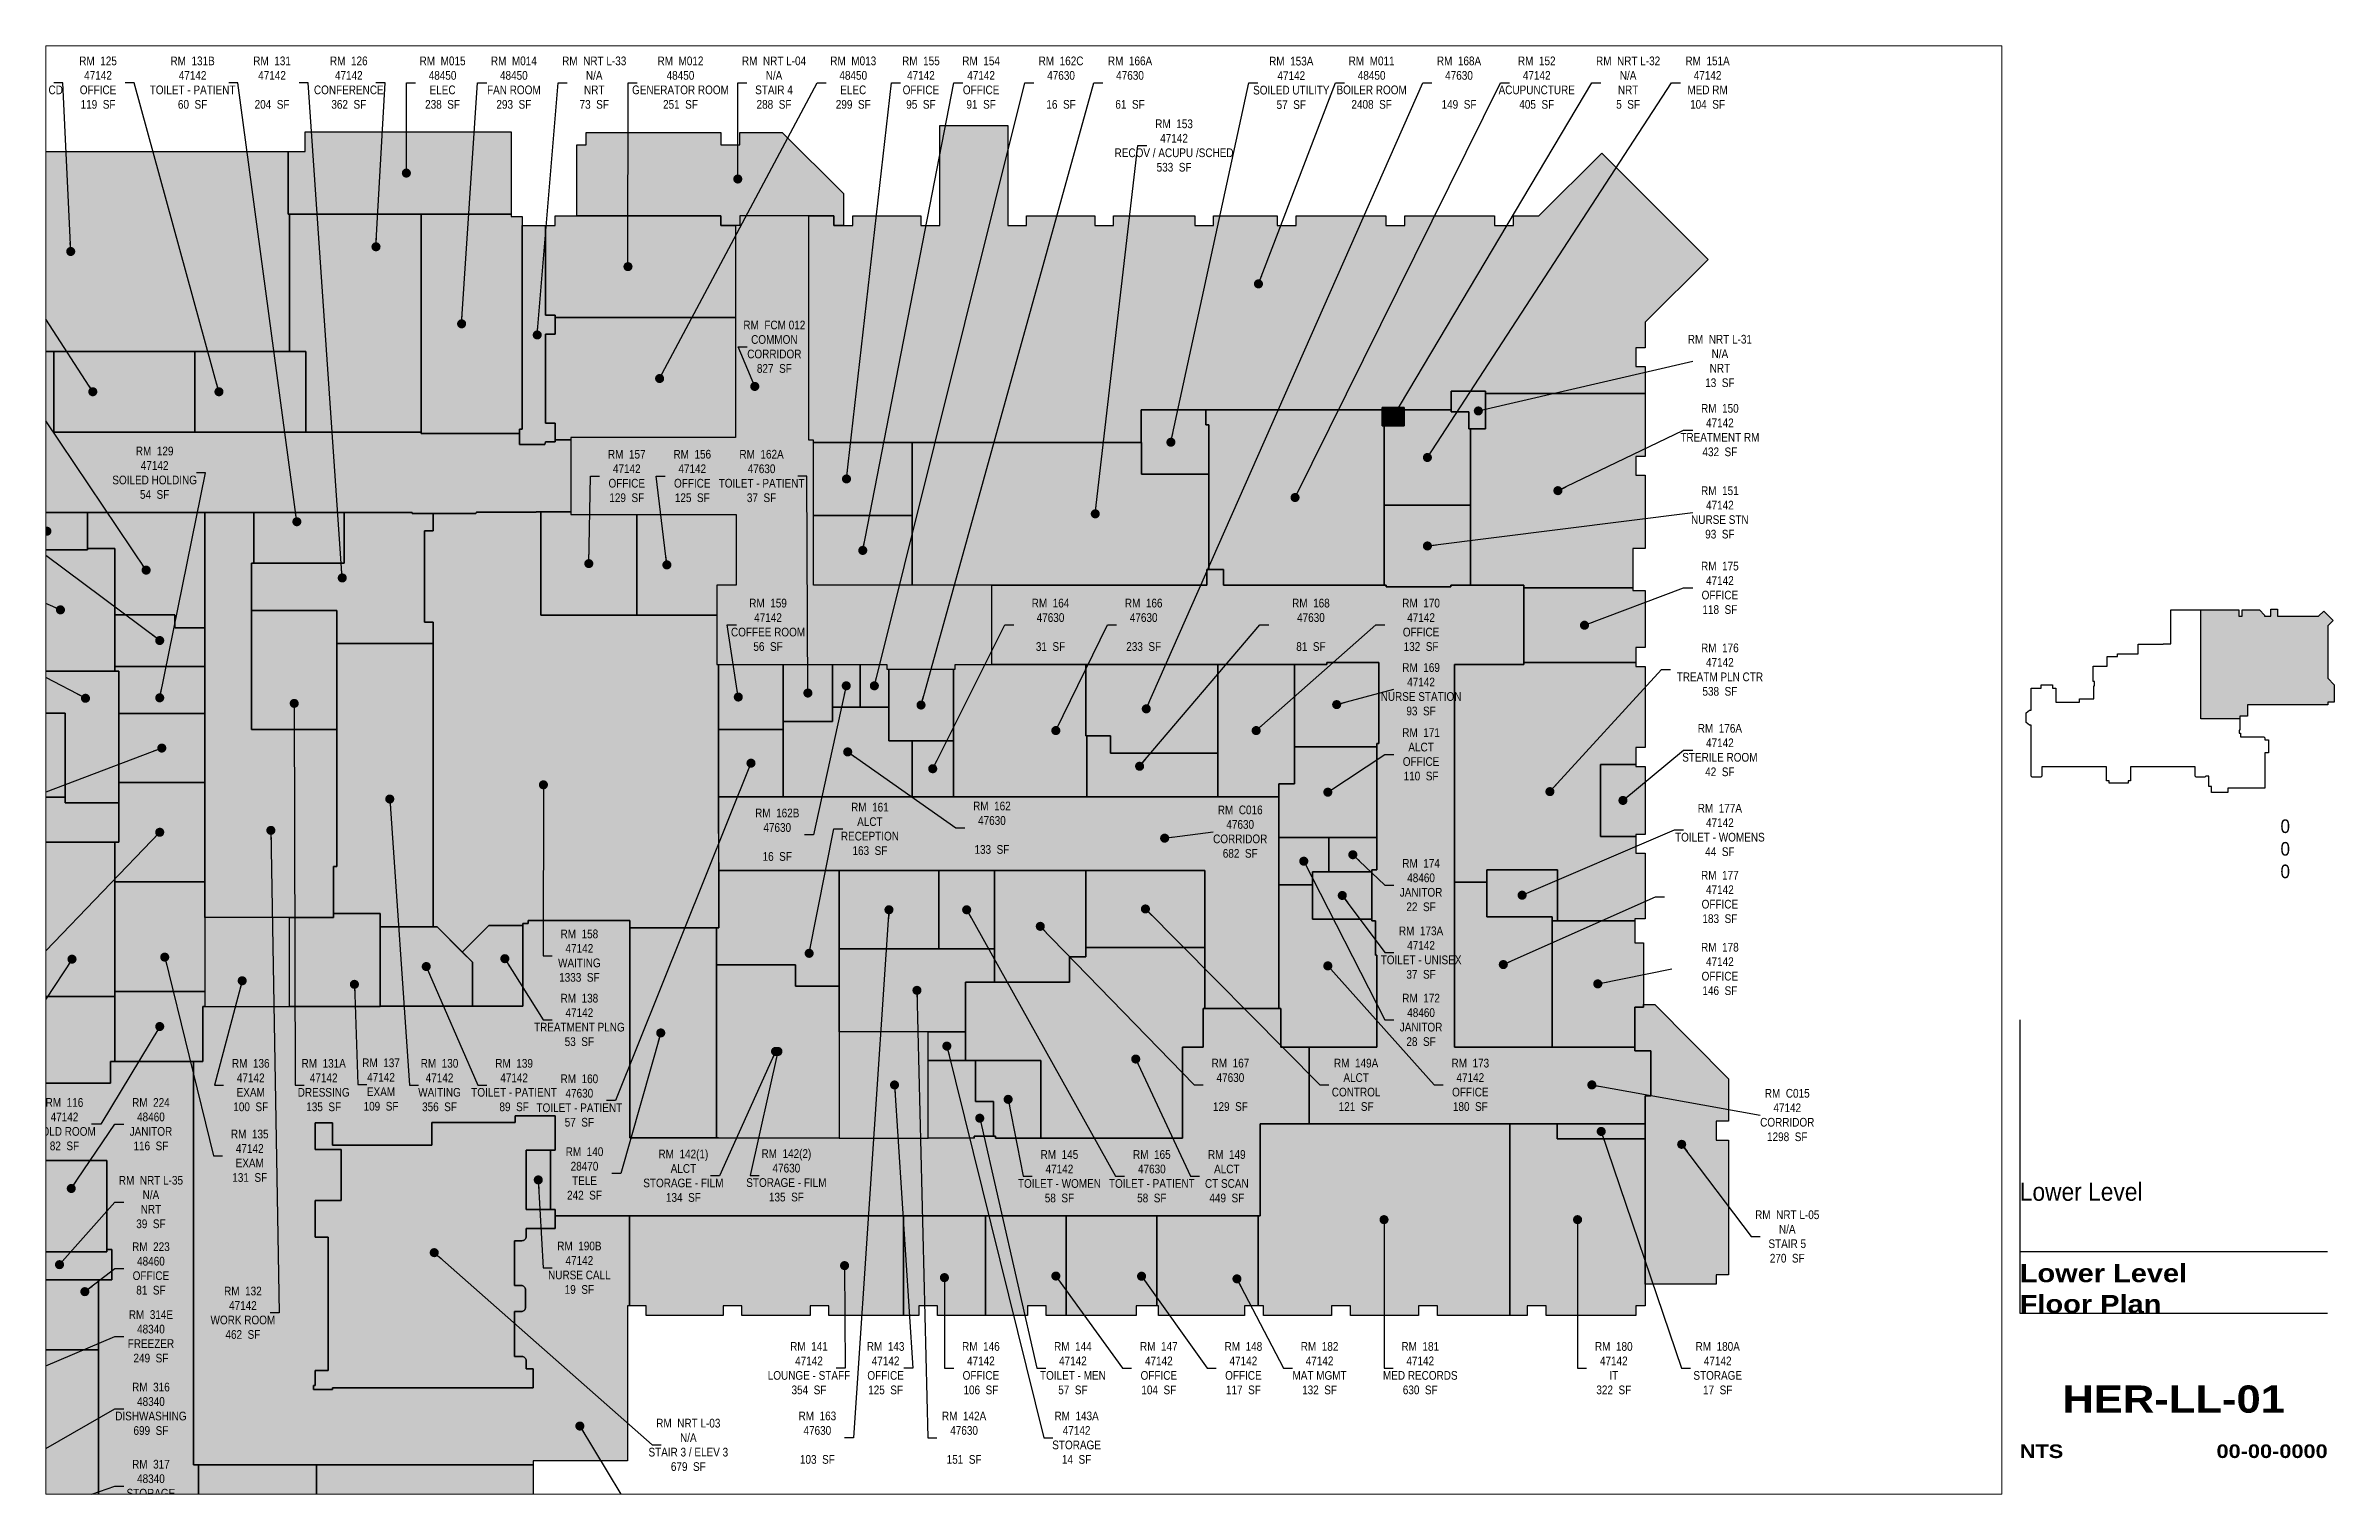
# Paper-space layout '01 new' of a CAD drawing. Header units: inches. Extents: x 0.8 to 16.5, y 0.5 to 10.5.
# The model-space entities are those that its viewports show. They can reach past a viewport. Long polylines and large blocks are cut down to what shows.
import ezdxf
from ezdxf.enums import TextEntityAlignment as Align

# ---------------------------------------------------------------- set-up
doc = ezdxf.new("R2010")
doc.units = ezdxf.units.IN
doc.header["$LTSCALE"] = 48
doc.header["$MEASUREMENT"] = 0
doc.layers.get('Defpoints').update_dxf_attribs({"color": 31})
for name, color, linetype in [('0-LABEL', 3, 'Continuous'), ('1-NRT', 200, 'Continuous'), ('1-NRT-PTN', 253, 'Continuous'), ('3-FCM', 190, 'Continuous'), ('3-FCM-PTN', 9, 'Continuous'), ('4-OCC', 6, 'Continuous'), ('4-OCC-PTN', 95, 'Continuous'), ('T-5', 5, 'Continuous'), ('T-8', 8, 'Continuous')]:
    doc.layers.add(name, color=color, linetype=linetype)
doc.styles.add('Arial90', font='arial.ttf', dxfattribs={"width": 0.9})
doc.styles.add('ArialBlack', font='')
doc.styles.add('ArialN', font='ARIALN.TTF')
doc.styles.get('ArialBlack').set_extended_font_data('Arial Black')
doc.dimstyles.new('AB-200', dxfattribs={"dimscale": 200, "dimtxt": 0.070312, "dimasz": 0.0625, "dimexe": 0.0625, "dimexo": 0.125, "dimgap": 0.1875, "dimtad": 0, "dimdec": 4, "dimrnd": 0.0625, "dimzin": 0, "dimdsep": 46, "dimlunit": 4, "dimtxsty": 'ArialN', "dimblk": 'ARCHTICK', "dimcen": 0.0625, "dimclrd": 256, "dimclre": 256, "dimclrt": 256, "dimadec": 0, "dimazin": 0, "dimtfac": 1, "dimtdec": 4, "dimtofl": 0, "dimtmove": 2, "dimatfit": 3, "dimldrblk": 'DOT', "dimfxl": 0, "dimfrac": 2, "dimtolj": 1, "dimtzin": 0, "dimlwd": -1, "dimlwe": -1, "dimarcsym": 0})

psp = doc.layouts.new('01 new')

msp = doc.modelspace()

# ---------------------------------------------------------------- texts
at = {"layer": '0-LABEL', "char_height": 12, "attachment_point": 5, "style": 'ArialN'}
for s, insert in [('RM  119\\P47142\\PLINEAR ACCELERATOR 600 CD\\P799  SF', (2883.67013, 2982.0001)), ('RM  125\\P47142\\POFFICE\\P119  SF', (3035.6626, 2982.0001)), ('RM  131B\\P47142\\PTOILET - PATIENT\\P60  SF', (3166.17442, 2982.0001)), ('RM  131\\P47142\\P\\P204  SF', (3275.88025, 2982.0001)), ('RM  126\\P47142\\PCONFERENCE\\P362  SF', (3381.8107, 2982.0001)), ('RM  M015\\P48450\\PELEC\\P238  SF', (3511.26033, 2982.0001)), ('RM  M014\\P48450\\PFAN ROOM\\P293  SF', (3609.65683, 2982.0001)), ('RM  NRT L-33\\PN/A\\PNRT\\P73  SF', (3720.61806, 2982.0001)), ('RM  M012\\P48450\\PGENERATOR ROOM\\P251  SF', (3839.66839, 2982.0001)), ('RM  NRT L-04\\PN/A\\PSTAIR 4\\P288  SF', (3968.79379, 2982.0001)), ('RM  M013\\P48450\\PELEC\\P299  SF', (4078.18049, 2982.0001)), ('RM  155\\P47142\\POFFICE\\P95  SF', (4171.58027, 2982.0001)), ('RM  154\\P47142\\POFFICE\\P91  SF', (4254.67836, 2982.0001)), ('RM  162C\\P47630\\P\\P16  SF', (4365.05431, 2982.0001)), ('RM  166A\\P47630\\P\\P61  SF', (4460.24906, 2982.0001)), ('RM  153A\\P47142\\PSOILED UTILITY\\P57  SF', (4682.84904, 2981.6673)), ('RM  M011\\P48450\\PBOILER ROOM\\P2408  SF', (4793.77029, 2982.0001)), ('RM  168A\\P47630\\P\\P149  SF', (4914.39524, 2982.0001)), ('RM  152\\P47142\\PACUPUNCTURE\\P405  SF', (5021.6923, 2982.0001)), ('RM  NRT L-32\\PN/A\\PNRT\\P5  SF', (5147.83367, 2982.0001)), ('RM  151A\\P47142\\PMED RM\\P104  SF', (5257.52767, 2982.0001)), ('RM  153\\P47142\\PRECOV / ACUPU /SCHED\\P533  SF', (4521.04967, 2895.15729)), ('RM  FCM 012\\PCOMMON\\PCORRIDOR\\P827  SF', (3969.25, 2617.33117)), ('RM  NRT L-31\\PN/A\\PNRT\\P13  SF', (5274.5, 2597.68386)), ('RM  150\\P47142\\PTREATMENT RM\\P432  SF', (5274.5, 2502.2501)), ('RM  129\\P47142\\PSOILED HOLDING\\P54  SF', (3113.8032, 2443.35273)), ('RM  157\\P47142\\POFFICE\\P129  SF', (3765.53636, 2438.875)), ('RM  156\\P47142\\POFFICE\\P125  SF', (3855.94592, 2438.875)), ('RM  162A\\P47630\\PTOILET - PATIENT\\P37  SF', (3951.60235, 2438.875)), ('RM  151\\P47142\\PNURSE STN\\P93  SF', (5274.5, 2388.62393)), ('RM  175\\P47142\\POFFICE\\P118  SF', (5274.5, 2284.46283)), ('RM  159\\P47142\\PCOFFEE ROOM\\P56  SF', (3960.5619, 2233.37501)), ('RM  164\\P47630\\P\\P31  SF', (4350.47707, 2233.37501)), ('RM  166\\P47630\\P\\P233  SF', (4479.09726, 2233.37501)), ('RM  168\\P47630\\P\\P81  SF', (4709.96747, 2233.37501)), ('RM  170\\P47142\\POFFICE\\P132  SF', (4862.01212, 2233.37501)), ('RM  169\\P47142\\PNURSE STATION\\P93  SF', (4862.01212, 2144.39958)), ('RM  176\\P47142\\PTREATM PLN CTR\\P538  SF', (5274.5, 2171.53746)), ('RM  171\\PALCT\\POFFICE\\P110  SF', (4862.01212, 2054.58714)), ('RM  176A\\P47142\\PSTERILE ROOM\\P42  SF', (5274.5, 2060.44404)), ('RM  162B\\P47630\\P\\P16  SF', (3973.25041, 1943.51589)), ('RM  161\\PALCT\\PRECEPTION\\P163  SF', (4101.17914, 1951.60579)), ('RM  162\\P47630\\P\\P133  SF', (4269.59165, 1953.22376)), ('RM  C016\\P47630\\PCORRIDOR\\P682  SF', (4612.35209, 1947.78661)), ('RM  177A\\P47142\\PTOILET - WOMENS\\P44  SF', (5274.5, 1950.15894)), ('RM  174\\P48460\\PJANITOR\\P22  SF', (4862.01212, 1874.05041)), ('RM  177\\P47142\\POFFICE\\P183  SF', (5274.5, 1857.65969)), ('RM  158\\P47142\\PWAITING\\P1333  SF', (3700.09997, 1776.57991)), ('RM  173A\\P47142\\PTOILET - UNISEX\\P37  SF', (4862.01212, 1780.79261)), ('RM  178\\P47142\\POFFICE\\P146  SF', (5274.5, 1758.22975)), ('RM  138\\P47142\\PTREATMENT PLNG\\P53  SF', (3700.09997, 1687.84577)), ('RM  172\\P48460\\PJANITOR\\P28  SF', (4862.01212, 1687.923)), ('RM  136\\P47142\\PEXAM\\P100  SF', (3246.44736, 1597.87359)), ('RM  131A\\P47142\\PDRESSING\\P135  SF', (3347.16031, 1597.87359)), ('RM  137\\P47142\\PEXAM\\P109  SF', (3426.28365, 1598.60595)), ('RM  130\\P47142\\PWAITING\\P356  SF', (3507.04337, 1597.87359)), ('RM  139\\P47142\\PTOILET - PATIENT\\P89  SF', (3610.02292, 1597.87359)), ('RM  160\\P47630\\PTOILET - PATIENT\\P57  SF', (3700.09997, 1576.57027)), ('RM  167\\P47630\\P\\P129  SF', (4598.84723, 1598.20991)), ('RM  149A\\PALCT\\PCONTROL\\P121  SF', (4772.3764, 1598.20991)), ('RM  173\\P47142\\POFFICE\\P180  SF', (4930.00757, 1598.20991)), ('RM  116\\P47142\\PMOLD ROOM\\P82  SF', (2989.3135, 1543.88574)), ('RM  224\\P48460\\PJANITOR\\P116  SF', (3108.6589, 1543.88574)), ('RM  C015\\P47142\\PCORRIDOR\\P1298  SF', (5367.5, 1556.52157)), ('RM  135\\P47142\\PEXAM\\P131  SF', (3245.06973, 1500.27258)), ('RM  140\\P28470\\PTELE\\P242  SF', (3707.2009, 1475.86389)), ('RM  142(1)\\PALCT\\PSTORAGE - FILM\\P134  SF', (3843.70231, 1472.68405)), ('RM  142(2)\\P47630\\PSTORAGE - FILM\\P135  SF', (3985.89042, 1473.25601)), ('RM  145\\P47142\\PTOILET - WOMEN\\P58  SF', (4362.80648, 1471.99404)), ('RM  165\\P47630\\PTOILET - PATIENT\\P58  SF', (4490.34363, 1471.99404)), ('RM  149\\PALCT\\PCT SCAN\\P449  SF', (4593.86223, 1471.99404)), ('RM  NRT L-35\\PN/A\\PNRT\\P39  SF', (3108.6589, 1436.37849)), ('RM  NRT L-05\\PN/A\\PSTAIR 5\\P270  SF', (5367.5, 1388.83952)), ('RM  223\\P48460\\POFFICE\\P81  SF', (3108.6589, 1344.70558)), ('RM  190B\\P47142\\PNURSE CALL\\P19  SF', (3700.09997, 1345.65219)), ('RM  132\\P47142\\PWORK ROOM\\P462  SF', (3235.62578, 1283.5168)), ('RM  314E\\P48340\\PFREEZER\\P249  SF', (3108.6589, 1250.96115)), ('RM  141\\P47142\\PLOUNGE - STAFF\\P354  SF', (4017.05428, 1207)), ('RM  143\\P47142\\POFFICE\\P125  SF', (4122.8371, 1207)), ('RM  146\\P47142\\POFFICE\\P106  SF', (4254.37099, 1207)), ('RM  144\\P47142\\PTOILET - MEN\\P57  SF', (4381.38837, 1207)), ('RM  147\\P47142\\POFFICE\\P104  SF', (4500.0013, 1207)), ('RM  148\\P47142\\POFFICE\\P117  SF', (4616.76089, 1207)), ('RM  182\\P47142\\PMAT MGMT\\P132  SF', (4721.88704, 1207)), ('RM  181\\P47142\\PMED RECORDS\\P630  SF', (4860.87485, 1207)), ('RM  180\\P47142\\PIT\\P322  SF', (5128.0624, 1207)), ('RM  180A\\P47142\\PSTORAGE\\P17  SF', (5271.52745, 1207)), ('RM  316\\P48340\\PDISHWASHING\\P699  SF', (3108.6589, 1150.8929)), ('RM  NRT L-03\\PN/A\\PSTAIR 3 / ELEV 3\\P679  SF', (3850.4998, 1101.07544)), ('RM  163\\P47630\\P\\P103  SF', (4028.64188, 1111)), ('RM  142A\\P47630\\P\\P151  SF', (4231.19593, 1111)), ('RM  143A\\P47142\\PSTORAGE\\P14  SF', (4386.51186, 1111)), ('RM  317\\P48340\\PSTORAGE\\P49  SF', (3108.6589, 1044.35384))]:
    msp.add_mtext(s, dxfattribs=dict(at, insert=insert))

# ---------------------------------------------------------------- blocks, each defined once
blk = doc.blocks.new('sheettext_11x17_occ')
at = {"layer": 'Defpoints'}
for p, q in [((0, 3.276), (0, 1.251)), ((0, 1.676), (2.125, 1.676)), ((0, 1.251), (2.125, 1.251))]:
    blk.add_line(p, q, dxfattribs=at)
at = {"style": 'Arial90', "width": 0.9}
for tag, p in [('INTERIORGROSSAREA', (1.865, 4.565)), ('USEABLEAREA', (1.865, 4.409)), ('COMMONAREA', (1.865, 4.253))]:
    blk.add_attdef(tag, text='', height=0.0938, dxfattribs=at).set_placement(p, align=Align.RIGHT)
blk.add_attdef('FLOOR', text='', height=0.125, dxfattribs=at).set_placement((0, 2.151), align=Align.TOP_LEFT)
at = {"layer": 'T-8', "style": 'ArialBlack'}
for tag, p, height in [('TITLE_1', (0, 1.464), 0.125), ('TITLE_2', (0, 1.251), 0.125), ('SCALE', (0, 0.25), 0.0938)]:
    blk.add_attdef(tag, p, '', height=height, dxfattribs=at)
blk.add_attdef('DWG#', text='', height=0.188, dxfattribs=at).set_placement((1.062, 0.751), align=Align.TOP_CENTER)
blk.add_attdef('DATE', text='', height=0.0938, dxfattribs=at).set_placement((2.125, 0.25), align=Align.RIGHT)
blk = doc.blocks.new('_ArchTick')
at = {"const_width": 0.15}
blk.add_lwpolyline([(-0.5, -0.5), (0.5, 0.5)], dxfattribs=at)
blk = doc.blocks.new('_Dot')
at = {"lineweight": -2}
blk.add_line((-0.5, 0), (-1, 0), dxfattribs=at)
at = {"const_width": 0.5}
blk.add_lwpolyline([(-0.25, 0, 1), (0.25, 0, 1)], format="xyb", close=True, dxfattribs=at)

# ---------------------------------------------------------------- hatches: boundary and pattern name
at = {"layer": '1-NRT-PTN'}
for points in [[(3696.5, 2798), (3696.5, 2896), (3709.5, 2896), (3709.5, 2913), (3895.5, 2913), (3895.5, 2896), (3921.5, 2896), (3921.5, 2913), (3980.13831, 2913), (4064.5, 2829.13444), (4064.5, 2785), (4051.5, 2785), (4051.5, 2798), (3921.5, 2798), (3921.5, 2785), (3895.5, 2785), (3895.5, 2798)], [(3653.5, 2785), (3653.5, 2661), (3666.5, 2661), (3666.5, 2635), (3653.5, 2635), (3653.5, 2512), (3666.5, 2512), (3666.5, 2486), (3653.5, 2486), (3652.5, 2482.375), (3617.3414, 2482.375), (3617.3414, 2503.5), (3621.05778, 2503.5), (3621.05799, 2785)], [(4838.75, 2508.125), (4808.4999, 2508.125), (4808.4999, 2533.375), (4838.75, 2533.375)], [(4950.9998, 2556), (4950.9998, 2504.125), (4927.7498, 2504.125), (4927.7498, 2527.375), (4903.5, 2527.375), (4903.5, 2556)], [(2990.5, 1987.5), (2990.5, 2111.5), (2910.5, 2111.5), (2910.5, 2169.5), (3064.37514, 2169.5), (3064.37516, 1987.5)], [(5269.5, 1323), (5171.5, 1323), (5171.5, 1582.99993), (5179.2498, 1582.99993), (5179.2498, 1645.24995), (5156.9998, 1645.24995), (5156.9998, 1705.5), (5168.9998, 1705.5), (5168.9998, 1709.24172), (5184.5, 1709.24172), (5286.5, 1606.63831), (5286.5, 1548.29042), (5269.5, 1548), (5269.5, 1522), (5286.5, 1522), (5286.5, 1336), (5269.5, 1336)], [(3054.5, 1329), (2910.5, 1329), (2910.5, 1367.5), (3048, 1367.5), (3048, 1371), (3054.5, 1371)]]:
    msp.add_hatch(color=256, dxfattribs=at).paths.add_polyline_path(points)
h = msp.add_hatch(color=256, dxfattribs=at)
edge = h.paths.add_edge_path()
edge.add_line((3636.5, 1180), (3359.5, 1180))
edge.add_line((3359.5, 1180), (3359.5, 1177.75))
edge.add_line((3359.5, 1177.75), (3333, 1177.75))
edge.add_line((3333, 1177.75), (3333, 1183))
edge.add_line((3333, 1183), (3335.5, 1183))
edge.add_line((3335.5, 1183), (3335.5, 1204))
edge.add_line((3335.5, 1204), (3353.5, 1204))
edge.add_line((3353.5, 1204), (3353.5, 1388))
edge.add_line((3353.5, 1388), (3335.5, 1388))
edge.add_line((3335.5, 1388), (3335.5, 1438.78027))
edge.add_line((3335.5, 1438.78027), (3371.5, 1438.78027))
edge.add_line((3371.5, 1438.78027), (3371.5, 1509))
edge.add_line((3371.5, 1509), (3335.5, 1509))
edge.add_line((3335.5, 1509), (3335.5, 1546))
edge.add_line((3335.5, 1546), (3359.5, 1546))
edge.add_line((3359.5, 1546), (3359.5, 1515))
edge.add_line((3359.5, 1515), (3496.65882, 1515))
edge.add_line((3496.65882, 1515), (3496.65882, 1546.34759))
edge.add_line((3496.65882, 1546.34759), (3611.49969, 1546.34759))
edge.add_line((3611.49969, 1546.34759), (3611.49969, 1555.37498))
edge.add_line((3611.49969, 1555.37498), (3666.5, 1555.37498))
edge.add_line((3666.5, 1555.37498), (3666.5, 1508))
edge.add_line((3666.5, 1508), (3626.5, 1508))
edge.add_line((3626.5, 1508), (3626.5, 1426))
edge.add_line((3626.5, 1426), (3666.5, 1426))
edge.add_line((3666.5, 1426), (3666.5, 1400))
edge.add_line((3666.5, 1400), (3626.66786, 1400))
edge.add_line((3626.66786, 1400), (3626.66786, 1389))
edge.add_arc((3620.66786, 1389), 6, -90, 0, ccw=False)
edge.add_line((3620.66786, 1383), (3610.5, 1383))
edge.add_line((3610.5, 1383), (3610.5, 1321.14232))
edge.add_line((3610.5, 1321.14232), (3619.83571, 1321.14232))
edge.add_arc((3619.83571, 1315.14232), 6, 0, 90, ccw=False)
edge.add_line((3625.83571, 1315.14232), (3625.83571, 1291.14232))
edge.add_arc((3619.83571, 1291.14232), 6, -90, 0, ccw=False)
edge.add_line((3619.83571, 1285.14232), (3610.5, 1285.14232))
edge.add_line((3610.5, 1285.14232), (3610.5, 1223.28465))
edge.add_line((3610.5, 1223.28465), (3620.66786, 1223.28465))
edge.add_arc((3620.66786, 1217.28465), 6, 0, 90, ccw=False)
edge.add_line((3626.66786, 1217.28465), (3626.66786, 1206))
edge.add_line((3626.66786, 1206), (3636.5, 1206))
edge.add_line((3636.5, 1206), (3636.5, 1180))
at = {"layer": '3-FCM-PTN'}
for points in [[(4023.2499, 2288), (4023.2499, 2488.375), (4017, 2488.375), (4017, 2798), (3921.5, 2798), (3921.5, 2785), (3915.5, 2785), (3915.5, 2492), (3688.4998, 2492), (3688.4998, 2385.75), (3916.74988, 2385.75), (3916.74988, 2288), (3889.74988, 2288), (3889.74989, 2178.75), (4124.4999, 2178.75), (4124.4999, 2172), (4218.9999, 2172), (4218.9999, 2178.75001), (4269.6249, 2178.75001), (4269.62489, 2288.00002)], [(2791.09, 2328), (2791.09, 2432.9375), (2787.2151, 2432.9375), (2787.215, 2498.68754), (2791.703, 2498.68754), (2791.703, 2550.74995), (2789.953, 2550.74995), (2789.953, 2611), (2974.4175, 2611), (2974.4175, 2550.7499), (2974.4175, 2499.5), (3481.4954, 2499.5), (3481.4954, 2497.75005), (3617.34133, 2497.75069), (3617.34133, 2482.375), (3652.5, 2482.375), (3653.5, 2486), (3666.5, 2486), (3666.5, 2489), (3688.4998, 2489), (3688.4998, 2389.375), (3640.4998, 2389.375), (3640.4998, 2388.875), (3600.33811, 2388.87417), (3558.2941, 2388.875), (3557.2941, 2387), (3469.23278, 2387.00001), (3469.23278, 2388.50001), (2908.8812, 2388.5031), (2908.8812, 2328)], [(3167.50112, 1630.50003), (3167.5, 1073.75), (3174.5, 1073.75), (3174.5, 937), (3168.10829, 937), (3168.10829, 836), (3174.5, 836), (3174.5, 810), (3222, 810), (3222, 539), (3438, 539), (3438, 426), (3419.5, 426), (3419.5, 440), (3371.5, 440), (3371.5, 448), (3333.5, 448), (3333.5, 452), (3306, 452), (3306, 448), (3306, 336), (3333, 336), (3333, 216), (3403, 216), (3403, 177.5), (3443, 177.5), (3443, -42.5), (3437.5, -42.5), (3437.5, -36.5), (3314.25, -36.5), (3314.25, -17), (3310, -17), (3310, 48.25), (3239.5, 48.25), (3239.5, -14.75), (3181, -14.75), (3181, 48.25), (3118, 48.25), (3118, 51.5), (3113.5, 51.5), (3113.5, 147), (3101.5, 147), (3101.5, 256.5), (3258, 256.5), (3258, 400.5), (3101.5, 400.5), (3101.5, 394.5), (3053.5, 394.5), (3053.5, 399.5), (3001.5, 399.5), (2990.5, 399.5), (2990.5, 501), (3102, 501), (3102, 549), (3101.5, 549), (3101.5, 699), (2532, 699), (2532, 708), (2502, 708), (2502, 774), (2544, 774), (2544, 783), (3036.5, 783), (3036.5, 1329), (3054.5, 1329), (3054.5, 1371), (3048, 1371), (3048, 1494), (2916.5, 1494), (2916.5, 1367.5), (2910.5, 1367.5), (2910.5, 1329), (2916, 1329), (2916, 1225), (2806.86326, 1225), (2806.86326, 1329), (2814.86326, 1329), (2814.86326, 1380.5), (2808.86326, 1380.5), (2808.86326, 1484.5), (2739.5, 1484.5), (2739.5, 1496.5), (2584.5, 1496.5), (2584.5, 1500.5), (2546.5, 1500.5), (2546.5, 1480), (2534.5, 1480), (2534.5, 1462), (1864.5, 1462), (1775.5, 1462), (1775.5, 1474), (1609.5, 1474), (1609.5, 1488), (1614, 1488), (1614, 1668.5), (1401, 1668.5), (1401, 1477.5), (1398, 1477.5), (1398, 1437), (1401, 1437), (1401, 1329), (1407, 1329), (1407, 1228), (1413, 1228), (1413, 1192), (1407, 1192), (1407, 1036), (1443, 1036), (1443, 899), (1416, 899), (1416, 904), (1302.5, 904), (1302.5, 899), (1170, 899), (1170, 945), (1172.5, 945), (1172.5, 1033), (1300.5, 1033), (1300.5, 1286.98386), (1297.5, 1286.98386), (1297.5, 1662.5), (1289.85329, 1662.5), (1289.85329, 1790.02258), (1403.85329, 1790.02258), (1403.85329, 1940.02258), (1506.5, 1940.02258), (1506.5, 1782.5), (1708.5, 1782.5), (1708.5, 1930.5), (1702.5, 1930.5), (1702.5, 2014.5), (1776.5, 2014.5), (1776.5, 1930.5), (1768.5, 1930.5), (1768.5, 1782.5), (1876.5, 1782.5), (1876.5, 1789.15267), (1971.5, 1743.65267), (1977.5, 1743.65267), (1977.5, 1619.5), (1977.5, 1617.5), (2061, 1617.5), (2061, 1606.5), (2377.5, 1606.5), (2377.5, 1608.5), (2801.5, 1608.5), (2801.5, 1826.5), (2807.5, 1826.5), (2807.5, 1935), (2801.5, 1935), (2801.5, 2033.5), (2806.5, 2033.5), (2806.5, 2215.5), (2812.5, 2215.5), (2812.5, 2235.5), (2810.09, 2235.5), (2810.09, 2255.3749), (2784.59, 2255.3749), (2784.59, 2328), (2911.3402, 2328), (2911.3402, 2169.5), (2910.5, 2169.5), (2910.5, 2111.5), (2920.5, 2111.5), (2920.5, 1995.5), (2990.5, 1995.5), (2990.5, 1987.5), (3064.37516, 1987.49999), (3064.37515, 1933.5), (2911.33965, 1933.5), (2911.33965, 1600.58567), (3052.8749, 1600.58567), (3052.8749, 1630.5001)]]:
    msp.add_hatch(color=256, dxfattribs=at).paths.add_polyline_path(points)
h = msp.add_hatch(color=256, dxfattribs=at)
h.dxf.hatch_style = 1
edge = h.paths.add_edge_path()
edge.add_line((4639.74989, 1417.375), (3666.5, 1417.3749))
edge.add_line((3666.5, 1417.3749), (3666.5, 1426))
edge.add_line((3666.5, 1426), (3660.2498, 1426))
edge.add_line((3660.2498, 1426), (3660.2498, 1508))
edge.add_line((3660.2498, 1508), (3666.5, 1508))
edge.add_line((3666.5, 1508), (3666.5, 1555.37498))
edge.add_line((3666.5, 1555.37498), (3611.49969, 1555.37498))
edge.add_line((3611.49969, 1555.37498), (3611.49969, 1546.34759))
edge.add_line((3611.49969, 1546.34759), (3496.65882, 1546.34759))
edge.add_line((3496.65882, 1546.34759), (3496.65882, 1515))
edge.add_line((3496.65882, 1515), (3359.5, 1515))
edge.add_line((3359.5, 1515), (3359.5, 1546))
edge.add_line((3359.5, 1546), (3335.5, 1546))
edge.add_line((3335.5, 1546), (3335.5, 1509))
edge.add_line((3335.5, 1509), (3371.5, 1509))
edge.add_line((3371.5, 1509), (3371.5, 1438.78027))
edge.add_line((3371.5, 1438.78027), (3335.5, 1438.78027))
edge.add_line((3335.5, 1438.78027), (3335.5, 1388))
edge.add_line((3335.5, 1388), (3353.5, 1388))
edge.add_line((3353.5, 1388), (3353.5, 1204))
edge.add_line((3353.5, 1204), (3335.5, 1204))
edge.add_line((3335.5, 1204), (3335.5, 1183))
edge.add_line((3335.5, 1183), (3333, 1183))
edge.add_line((3333, 1183), (3333, 1177.75))
edge.add_line((3333, 1177.75), (3359.5, 1177.75))
edge.add_line((3359.5, 1177.75), (3359.5, 1180))
edge.add_line((3359.5, 1180), (3636.5, 1180))
edge.add_line((3636.5, 1180), (3636.5, 1206))
edge.add_line((3636.5, 1206), (3626.66786, 1206))
edge.add_line((3626.66786, 1206), (3626.66786, 1217.28465))
edge.add_arc((3620.66786, 1217.28465), 6, 0, 90)
edge.add_line((3620.66786, 1223.28465), (3610.5, 1223.28465))
edge.add_line((3610.5, 1223.28465), (3610.5, 1285.14232))
edge.add_line((3610.5, 1285.14232), (3619.83571, 1285.14232))
edge.add_arc((3619.83571, 1291.14232), 6, 270, 360)
edge.add_line((3625.83571, 1291.14232), (3625.83571, 1315.14232))
edge.add_arc((3619.83571, 1315.14232), 6, 0, 90)
edge.add_line((3619.83571, 1321.14232), (3610.5, 1321.14232))
edge.add_line((3610.5, 1321.14232), (3610.5, 1383))
edge.add_line((3610.5, 1383), (3620.66786, 1383))
edge.add_arc((3620.66786, 1389), 6, 270, 360)
edge.add_line((3626.66786, 1389), (3626.66786, 1400))
edge.add_line((3626.66786, 1400), (3666.5, 1400))
edge.add_line((3666.5, 1400), (3666.5, 1417.35929))
edge.add_line((3666.5, 1417.35929), (3769.2498, 1417.35929))
edge.add_line((3769.2498, 1417.35929), (3769.2498, 1293))
edge.add_line((3769.2498, 1293), (3766.5, 1293))
edge.add_line((3766.5, 1293), (3766.49981, 1079.0003))
edge.add_line((3766.49981, 1079.0003), (3636.4999, 1078.9999))
edge.add_line((3636.4999, 1078.9999), (3636.4999, 1073.75))
edge.add_line((3636.4999, 1073.75), (3167.5, 1073.75))
edge.add_line((3167.5, 1073.75), (3167.50112, 1630.50003))
edge.add_line((3167.50112, 1630.50003), (3180.375, 1630.5))
edge.add_line((3180.375, 1630.5), (3180.375, 1706.5))
edge.add_line((3180.375, 1706.5), (3425.06255, 1706.5))
edge.add_line((3425.06255, 1706.5), (3425.06255, 1706.875))
edge.add_line((3425.06255, 1706.875), (3622, 1706.875))
edge.add_line((3622, 1706.875), (3622, 1821))
edge.add_line((3622, 1821), (3629.5231, 1821))
edge.add_line((3629.5231, 1821), (3629.5231, 1825))
edge.add_line((3629.5231, 1825), (3769.64753, 1825))
edge.add_line((3769.64753, 1825), (3769.64753, 1524.87494))
edge.add_line((3769.64753, 1524.87494), (4245.2499, 1524.62492))
edge.add_line((4245.2499, 1524.62492), (4245.2499, 1527.37489))
edge.add_line((4245.2499, 1527.37489), (4274.4999, 1527.37489))
edge.add_line((4274.4999, 1527.37489), (4274.4999, 1524.62494))
edge.add_line((4274.4999, 1524.62494), (4532.4999, 1524.62494))
edge.add_line((4532.4999, 1524.62494), (4532.4999, 1650.49995))
edge.add_line((4532.4999, 1650.49995), (4560.9999, 1650.49995))
edge.add_line((4560.9999, 1650.49995), (4560.9999, 1703.7499))
edge.add_line((4560.9999, 1703.7499), (4668.24997, 1703.75))
edge.add_line((4668.24997, 1703.75), (4668.24997, 1650.5))
edge.add_line((4668.24997, 1650.5), (4707.6798, 1650.49999))
edge.add_line((4707.6798, 1650.49999), (4707.6798, 1544.24996))
edge.add_line((4707.6798, 1544.24996), (4639.7499, 1544.24996))
edge.add_line((4639.7499, 1544.24996), (4639.74989, 1417.375))
at = {"layer": '4-OCC-PTN'}
for color, points in [(55, [(3605.8669, 2800.375), (3298.2463, 2800.375), (3298.2463, 2886.87505), (3321.8087, 2886.87505), (3321.8087, 2914.0001), (3605.8669, 2914)]), (55, [(5171.5, 2553), (4950.9998, 2553), (4950.9998, 2556), (4903.5, 2556), (4903.5, 2530.375), (4838.75, 2530.375), (4838.75, 2533.375), (4808.4999, 2533.375), (4808.4999, 2530.375), (4475.81245, 2530.375), (4475.81245, 2485.375), (4023.2499, 2485.375), (4023.2499, 2488.375), (4017, 2488.375), (4017, 2798), (4051.5, 2798), (4051.5, 2785), (4077.5, 2785), (4077.5, 2798), (4171.5, 2798), (4171.5, 2785), (4197.5, 2785), (4197.5, 2923), (4291.5, 2923), (4291.5, 2785), (4317.5, 2785), (4317.5, 2798), (4411.5, 2798), (4411.5, 2785), (4437.5, 2785), (4437.5, 2798), (4549.5, 2798), (4549.5, 2785), (4575.5, 2785), (4575.5, 2798), (4663.5, 2798), (4663.5, 2785), (4689.5, 2785), (4689.5, 2798), (4813.5, 2798), (4813.5, 2785), (4839.5, 2785), (4839.5, 2798), (4963.5, 2798), (4963.5, 2785), (4989.5, 2785), (4989.5, 2798), (5024.60547, 2798), (5111.36035, 2884.75488), (5258.11522, 2738), (5171.5, 2651.38478), (5171.5, 2616), (5158.5, 2616), (5158.5, 2590), (5171.5, 2590)]), (52, [(2882.20219, 2886.87505), (3298.2463, 2886.87505), (3298.2463, 2800.375), (3299.9964, 2800.375), (3299.9964, 2611), (2882.20219, 2611)]), (52, [(3481.4954, 2499.5), (3322.6839, 2499.5), (3322.6839, 2611), (3299.9964, 2611), (3299.9964, 2800.375), (3481.4954, 2800.375)]), (55, [(3617.34133, 2497.75069), (3481.4954, 2497.75005), (3481.4954, 2800.375), (3605.8669, 2800.375), (3605.8669, 2797.1251), (3621.058, 2797.1251), (3621.05778, 2503.5001), (3617.3413, 2503.5001)]), (55, [(3915.5, 2658), (3666.5, 2658), (3666.5, 2661), (3653.5, 2661), (3653.5, 2785), (3666.5, 2785), (3666.5, 2798), (3895.5, 2798), (3895.5, 2785), (3915.5, 2785)]), (55, [(3915.5, 2658), (3915.5, 2492), (3688.4998, 2492), (3688.4998, 2489), (3666.5, 2489), (3666.5, 2512), (3653.5, 2512), (3653.5, 2635), (3666.5, 2635), (3666.5, 2658)]), (52, [(2974.4175, 2611), (3169.1673, 2611), (3169.1673, 2499.5), (2974.4175, 2499.5)]), (52, [(3169.1673, 2611), (3322.6839, 2611), (3322.6839, 2499.5), (3169.1673, 2499.5)]), (52, [(4564.99994, 2530.375), (4564.99994, 2509.37503), (4568.87493, 2509.37503), (4568.87493, 2441.37501), (4476.2499, 2441.375), (4476.2499, 2485.375), (4475.81245, 2485.375), (4475.81245, 2530.375)]), (52, [(4811.1249, 2508.125), (4811.12493, 2288.00004), (4589.49993, 2288.00004), (4589.49993, 2310.00005), (4568.87493, 2310.00005), (4568.87493, 2509.37503), (4564.99994, 2509.37503), (4564.99994, 2530.375), (4808.4999, 2530.375), (4808.4999, 2508.125)]), (52, [(4930.3748, 2504.125), (4930.3748, 2398.625), (4811.1249, 2398.625), (4811.1249, 2508.125), (4838.75, 2508.125), (4838.75, 2530.375), (4903.5, 2530.375), (4903.5, 2527.375), (4927.7498, 2527.375), (4927.7498, 2504.125)]), (52, [(5154.4998, 2284.37501), (5003.7499, 2284.37501), (5003.7499, 2288.00002), (4930.3748, 2288), (4930.3748, 2504.125), (4950.9998, 2504.125), (4950.9998, 2553), (5171.5, 2553), (5171.5, 2466), (5158.5, 2466), (5158.5, 2440), (5171.5, 2440), (5171.5, 2338.62499), (5154.4998, 2338.62499)]), (52, [(4023.2499, 2485.375), (4159.3749, 2485.375), (4159.3749, 2384.375), (4023.2499, 2384.375)]), (52, [(4159.3749, 2288), (4159.3749, 2485.375), (4476.2499, 2485.375), (4476.2499, 2441.375), (4568.87493, 2441.37501), (4568.87493, 2310.00005), (4566.24993, 2310.00005), (4566.24993, 2288.00004)]), (201, [(2908.8812, 2388.5031), (3021.1251, 2388.5031), (3021.1251, 2337.00005), (2908.8812, 2337.00005)]), (52, [(3058.62502, 2247.37507), (3058.62502, 2338.75035), (3021.1251, 2338.75035), (3021.1251, 2388.50248), (3183.00006, 2388.50159), (3183.00006, 2229.37507), (3141.75006, 2229.37507), (3141.75006, 2247.37507)]), (52, [(3360.5623, 1834.62495), (3360.5623, 1829.12505), (3183.01754, 1829.125), (3183.00006, 2388.50159), (3250.6875, 2388.50139), (3250.6875, 2318.37501), (3247.3125, 2318.37501), (3247.3125, 2089.12501), (3365.43751, 2089.12501), (3365.4377, 1899.75005), (3360.5625, 1899.75005)]), (52, [(3365.43751, 2207.87501), (3365.43751, 2253.12501), (3247.3125, 2253.12501), (3247.3125, 2318.37501), (3375.56233, 2318.37501), (3375.56233, 2388.50053), (3469.23278, 2388.50001), (3469.23278, 2387.00001), (3498.25, 2387.00001), (3498.25, 2362.99998), (3486.25, 2363), (3486.25, 2237), (3498.25, 2237), (3498.25, 2207.87501)]), (52, [(3250.6875, 2388.50122), (3375.56233, 2388.50122), (3375.56233, 2318.37501), (3250.6875, 2318.37501)]), (52, [(3622, 1818.375), (3575.0874, 1818.375), (3538.37523, 1781.66282), (3503.66275, 1816.375), (3498.2501, 1816.37499), (3498.25, 2237), (3486.25, 2237), (3486.25, 2363), (3498.25, 2362.99998), (3498.25, 2387.00001), (3557.2941, 2387), (3558.2941, 2388.875), (3640.4998, 2388.875), (3640.4998, 2389.375), (3647.01145, 2389.375), (3647.01145, 2246.625), (3889.74988, 2246.625), (3889.74989, 2178.75), (3892.37489, 2178.75), (3892.37489, 1996.125), (3892.62494, 1814.99995), (3769.64753, 1814.99995), (3769.64753, 1825), (3629.5231, 1825), (3629.5231, 1821), (3622, 1821)]), (52, [(3779.2499, 2246.625), (3647.01145, 2246.625), (3647.01145, 2389.375), (3688.4998, 2389.375), (3688.4998, 2385.75), (3779.2499, 2385.75)]), (52, [(3779.2499, 2246.625), (3779.2499, 2385.75), (3916.74988, 2385.75), (3916.74988, 2288), (3889.74988, 2288), (3889.74988, 2246.625)]), (52, [(4023.2499, 2384.375), (4159.3749, 2384.375), (4159.3749, 2288), (4023.2499, 2288)]), (52, [(4930.3748, 2398.625), (4930.37483, 2288), (4902.99981, 2287.99999), (4902.9998, 2286), (4813.74993, 2286.00004), (4813.74993, 2288.00004), (4811.12493, 2288.00004), (4811.1249, 2398.625)]), (55, [(2908.8812, 2328), (2908.8812, 2337.0001), (3021.1251, 2337.00005), (3021.1251, 2338.75035), (3058.62502, 2338.75035), (3058.62502, 2169.5), (2911.3402, 2169.5), (2911.3402, 2328)]), (52, [(4908.2498, 1650.49995), (5156.9998, 1650.49995), (5156.9998, 1645.24995), (5179.2498, 1645.24995), (5179.2498, 1582.99993), (5171.5, 1582.99993), (5171.5, 1544.24996), (4707.6798, 1544.24996), (4707.6798, 1650.49999), (4800.9999, 1650.49995), (4800.9999, 1777.25), (4799, 1777.25), (4799, 1824.5), (4794.25, 1824.5), (4794.25, 1895), (4801, 1895), (4801, 2069.75), (4803.62491, 2069.75), (4803.625, 2181.37501), (4731.9999, 2181.37501), (4731.9999, 2178.75001), (4269.6249, 2178.75001), (4269.6249, 2288), (4566.24993, 2288.00004), (4566.24993, 2310.00005), (4589.49993, 2310.00005), (4589.49993, 2288.00004), (4813.74993, 2288.00004), (4813.74994, 2286.00004), (4902.9998, 2286), (4902.99981, 2288.00006), (5003.7499, 2288.00002), (5003.7498, 2178.75), (4908.2498, 2178.75)]), (52, [(5158.5, 2181.375), (5003.7498, 2181.375), (5003.7499, 2284.37501), (5154.4998, 2284.37501), (5154.4998, 2280.75), (5171.5, 2280.75), (5171.5, 2202), (5158.5, 2202)]), (52, [(3058.62502, 2176.12507), (3058.62502, 2247.37507), (3141.75006, 2247.37507), (3141.75006, 2229.37507), (3183.00006, 2229.37507), (3183.00006, 2176.12507)]), (52, [(3247.3125, 2253.12501), (3365.43751, 2253.12501), (3365.43751, 2089.12501), (3247.3125, 2089.12501)]), (52, [(3498.2501, 1816.37499), (3425.06255, 1816.37495), (3425.06255, 1834.6249), (3360.5623, 1834.62495), (3360.5625, 1899.75005), (3365.4377, 1899.75005), (3365.43751, 2207.87501), (3498.25, 2207.87501)]), (52, [(4687.37497, 2065.125), (4687.37497, 2178.75001), (4731.9999, 2178.75001), (4731.9999, 2181.37501), (4803.625, 2181.37501), (4803.62491, 2069.75), (4800.99991, 2069.75), (4801, 2065.125)]), (52, [(5171.4998, 1827.5), (5156.9998, 1827.5), (5156.9998, 1824.875), (5050.1918, 1824.875), (5050.1918, 1895.375), (4952.8748, 1895.375), (4952.8748, 1878.125), (4908.2498, 1878.125), (4908.2498, 2178.75), (5003.7498, 2178.75), (5003.7498, 2181.375), (5158.5, 2181.375), (5158.5, 2176), (5171.5, 2176), (5171.5, 2064), (5158.5, 2064), (5158.5, 2040.625), (5109.8748, 2040.625), (5109.8748, 1941.375), (5158.5, 1941.375), (5158.5, 1918), (5171.5, 1918)]), (52, [(3064.37514, 2110.87507), (3064.37514, 2169.5), (3058.62502, 2169.5), (3058.62502, 2176.12507), (3183.00006, 2176.12507), (3183.00006, 2110.87507)]), (52, [(3892.37489, 2178.75), (3981.62489, 2178.75), (3981.62489, 2088.75), (3892.37489, 2088.75)]), (150, [(3981.62489, 2178.75), (4049.4999, 2178.75), (4049.4999, 2099.75), (3981.62489, 2099.75)]), (150, [(4049.4999, 2178.75), (4087.49991, 2178.75), (4087.49991, 2119.75), (4049.4999, 2119.75)]), (150, [(4087.49991, 2119.75), (4087.49991, 2178.75), (4124.4999, 2178.75), (4124.4999, 2172), (4127.1249, 2172), (4127.1249, 2119.75)]), (150, [(4127.1249, 2172), (4216.3749, 2172), (4216.3749, 2073.375), (4127.1249, 2073.375)]), (150, [(4400.6249, 1996.125), (4216.3749, 1996.125), (4216.3749, 2172), (4218.9999, 2172), (4218.9999, 2178.75), (4399.3749, 2178.75), (4399.3749, 2080.125), (4400.6249, 2080.125)]), (150, [(4581.3749, 2056.125), (4433.3749, 2056.1125), (4433.3749, 2080.125), (4399.3749, 2080.125), (4399.3749, 2178.75), (4581.3749, 2178.75)]), (52, [(4665.62497, 1996.125), (4581.3749, 1996.125), (4581.3749, 2178.75001), (4687.37497, 2178.75001), (4687.37497, 2014), (4665.62497, 2014)]), (150, [(3981.62489, 1996.125), (3981.62489, 2099.75), (4049.4999, 2099.75), (4049.4999, 2119.75), (4127.1249, 2119.75), (4127.1249, 2073.375), (4159.3749, 2073.375), (4159.3749, 1996.125)]), (201, [(2920.5, 2111.5), (2990.5, 2111.5), (2990.5, 1995.5), (2920.5, 1995.5)]), (52, [(3064.37514, 2110.87507), (3183.00006, 2110.87507), (3183.00006, 2015.6251), (3064.37514, 2015.6251)]), (150, [(3892.37489, 2088.75), (3981.62489, 2088.75), (3981.62489, 1996.125), (3892.37489, 1996.125)]), (150, [(4159.3749, 2073.375), (4216.3749, 2073.375), (4216.3749, 1996.125), (4159.3749, 1996.125)]), (150, [(4581.3749, 1996.125), (4400.6249, 1996.125), (4400.6249, 2080.125), (4433.3749, 2080.125), (4433.3749, 2056.1125), (4581.3749, 2056.125)]), (222, [(4665.62497, 1939.6074), (4665.62497, 1996.125), (4665.62497, 2014), (4687.37497, 2014), (4687.37497, 2065.125), (4801, 2065.125), (4801, 1939.62505)]), (52, [(5109.8748, 1941.375), (5109.8748, 2040.625), (5158.5, 2040.625), (5158.5, 2038), (5171.5, 2038), (5171.5, 1944), (5158.5, 1944), (5158.5, 1941.375)]), (52, [(3064.37515, 2015.6251), (3183.00006, 2015.6251), (3183.00007, 1878.3751), (3058.62502, 1878.3751), (3058.62502, 1933.5), (3064.37515, 1933.5), (3064.37516, 1987.5)]), (150, [(4563.62498, 1703.7499), (4563.6249, 1894.125), (3892.51588, 1894), (3892.37489, 1996.125), (4665.62497, 1996.125), (4665.62524, 1703.75)]), (55, [(3052.8749, 1933.5), (3058.62502, 1933.5), (3058.62502, 1720.1667), (2911.33965, 1720.1667), (2911.33965, 1933.5), (2920.5, 1933.5)]), (201, [(4665.62508, 1874.54385), (4665.62502, 1939.6074), (4734.62497, 1939.62505), (4734.62497, 1892.375), (4712.30799, 1892.375), (4712.30799, 1874.54385)]), (201, [(4734.62497, 1892.375), (4734.62497, 1939.6164), (4801, 1939.62505), (4801, 1895), (4794.25, 1895), (4794.25, 1892.375)]), (52, [(3058.62502, 1878.3751), (3183.00003, 1878.3751), (3183.00003, 1727.12495), (3058.62502, 1727.12495)]), (222, [(4058.8749, 1894.125), (4058.87489, 1734.625), (3998.6249, 1734.625), (3998.6249, 1764.125), (3889.62482, 1764.125), (3889.62482, 1814.99995), (3892.62494, 1814.99995), (3892.51588, 1894)]), (150, [(4058.8749, 1894.125), (4196.1249, 1894.125), (4196.1249, 1785.875), (4058.8749, 1785.875)]), (150, [(4196.1249, 1894.125), (4273.3749, 1894.125), (4273.3749, 1785.875), (4196.1249, 1785.875)]), (150, [(4273.3749, 1740.125), (4273.3749, 1894.125), (4399.3749, 1894.125), (4399.3749, 1775), (4376.4999, 1775), (4376.4999, 1740.125)]), (222, [(4399.3749, 1894.125), (4563.6249, 1894.125), (4563.6249, 1788.1083), (4399.3749, 1788.1083)]), (52, [(4665.62524, 1703.75), (4665.62508, 1874.54385), (4712.30799, 1874.54385), (4712.30799, 1827.125), (4794.25, 1827.125), (4794.25, 1824.5), (4799, 1824.5), (4799, 1777.25), (4801, 1777.25), (4800.9999, 1650.49995), (4668.24997, 1650.49995), (4668.24997, 1703.75)]), (52, [(4712.30799, 1892.375), (4794.25, 1892.375), (4794.25, 1827.125), (4712.30799, 1827.125)]), (52, [(4908.2498, 1878.125), (4952.8748, 1878.125), (4952.8748, 1830.125), (5042.8748, 1830.125), (5042.8748, 1650.49995), (4908.2498, 1650.49995)]), (52, [(5042.8748, 1830.125), (4952.8748, 1830.125), (4952.8748, 1895.375), (5050.1918, 1895.375), (5050.1918, 1824.875), (5042.8748, 1824.875)]), (52, [(3299.9375, 1706.50224), (3299.9375, 1829.125), (3360.5623, 1829.12505), (3360.5623, 1834.62495), (3425.06255, 1834.6249), (3425.06255, 1706.5)]), (52, [(3183.01754, 1706.50224), (3299.9375, 1706.50224), (3299.9375, 1829.125), (3183.01754, 1829.125)]), (52, [(3425.06255, 1706.875), (3425.06255, 1816.37495), (3503.66275, 1816.375), (3552.375, 1767.66305), (3552.375, 1706.875)]), (52, [(3552.375, 1706.875), (3552.375, 1767.66305), (3538.37523, 1781.66282), (3575.0874, 1818.375), (3622, 1818.375), (3622, 1706.875)]), (62, [(3769.64753, 1814.99995), (3889.62482, 1814.99995), (3889.62482, 1524.87494), (3769.64753, 1524.87494)]), (52, [(5042.8748, 1650.49995), (5042.8748, 1824.875), (5156.9998, 1824.875), (5156.9998, 1794.4999), (5168.9998, 1794.4999), (5168.9998, 1705.5), (5156.9998, 1705.5), (5156.9998, 1650.49995)]), (150, [(4233.1249, 1671.625), (4058.87488, 1671.625), (4058.8749, 1785.875), (4273.3749, 1785.875), (4273.3749, 1740.125), (4233.1249, 1740.125)]), (222, [(4337.1249, 1524.62494), (4337.1249, 1631.87494), (4233.1249, 1631.87494), (4233.1249, 1740.125), (4376.4999, 1740.125), (4376.4999, 1775), (4399.3749, 1775), (4399.3749, 1788.1083), (4563.6249, 1788.1083), (4563.62498, 1703.7499), (4560.9999, 1703.7499), (4560.9999, 1650.49995), (4532.4999, 1650.49995), (4532.4999, 1524.62494)]), (55, [(2911.33965, 1720.1667), (3058.62502, 1720.1667), (3058.62496, 1630.5001), (3052.8749, 1630.5001), (3052.8749, 1600.58567), (2911.33965, 1600.58567)]), (52, [(3058.62496, 1630.5001), (3058.62496, 1727.12495), (3183.00003, 1727.12495), (3183.01754, 1706.50224), (3180.375, 1706.5), (3180.375, 1630.5)]), (52, [(4058.87488, 1524.62494), (4181.6249, 1524.62494), (4181.6249, 1671.625), (4058.87488, 1671.625)]), (52, [(4181.6249, 1671.625), (4233.1249, 1671.625), (4233.1249, 1631.87494), (4181.6249, 1631.87494)]), (52, [(4181.6249, 1524.62493), (4181.6249, 1631.87494), (4246.8749, 1631.87494), (4246.8749, 1575.24995), (4271.8749, 1575.24995), (4271.8749, 1527.37489), (4245.2499, 1527.37489), (4245.2499, 1524.62492)]), (52, [(4271.8749, 1527.37489), (4271.8749, 1575.24995), (4246.8749, 1575.24995), (4246.8749, 1631.87494), (4337.1249, 1631.87494), (4337.1249, 1524.62494), (4274.4999, 1524.62494), (4274.4999, 1527.37489)]), (52, [(4637.12489, 1293), (4637.12489, 1417.375), (4639.74989, 1417.375), (4639.7499, 1544.24996), (4984.6248, 1544.24996), (4984.6248, 1280), (4884.5, 1280), (4884.5, 1293), (4858.5, 1293), (4858.5, 1280), (4764.5, 1280), (4764.5, 1293), (4738.5, 1293), (4738.5, 1280), (4644.5, 1280), (4644.5, 1293)]), (52, [(4984.6248, 1280), (4984.6248, 1544.24996), (5049.8748, 1544.24996), (5049.8748, 1523.62496), (5171.5, 1523.62496), (5171.5, 1293), (5158.5, 1293), (5158.5, 1280), (5034.5, 1280), (5034.5, 1293), (5008.5, 1293), (5008.5, 1280)]), (52, [(5049.8748, 1544.24996), (5171.5, 1544.24996), (5171.5, 1523.62496), (5049.8748, 1523.62496)]), (201, [(2916.5, 1494), (3048, 1494), (3048, 1367.5), (2916.5, 1367.5)]), (52, [(3660.2498, 1426), (3626.5, 1426), (3626.5, 1508), (3660.2498, 1508)]), (52, [(3769.2498, 1293), (3769.2498, 1417.3749), (4147.3749, 1417.3749), (4147.3749, 1280), (4044.5, 1280), (4044.5, 1293), (4018.5, 1293), (4018.5, 1280), (3924.5, 1280), (3924.5, 1293), (3898.5, 1293), (3898.5, 1280), (3792.5, 1280), (3792.5, 1293)]), (52, [(4147.3749, 1280), (4147.3749, 1417.3749), (4260.6249, 1417.3749), (4260.6249, 1280), (4194.5, 1280), (4194.5, 1293), (4168.5, 1293), (4168.5, 1280)]), (52, [(4260.6249, 1280), (4260.6249, 1417.3749), (4371.8749, 1417.3749), (4371.8749, 1280), (4344.5, 1280), (4344.5, 1293), (4318.5, 1293), (4318.5, 1280)]), (52, [(4371.8749, 1280), (4371.8749, 1417.3749), (4497.1249, 1417.3749), (4497.1249, 1293), (4468.5, 1293), (4468.5, 1280)]), (52, [(4497.1249, 1293), (4497.1249, 1417.3749), (4637.12489, 1417.375), (4637.12489, 1293), (4618.5, 1293), (4618.5, 1280), (4499.7499, 1280), (4499.7499, 1293)]), (201, [(2916, 1329), (3036.5, 1329), (3036.5, 1232.5), (2916, 1232.5)]), (50, [(2811, 783), (2811, 897), (2810.86326, 993), (2810.86326, 1225), (2916, 1225), (2916, 1232.5), (3036.5, 1232.5), (3036.5, 783)]), (52, [(3610.5, 823), (3610.5, 816.5), (3222, 816.5), (3222, 810), (3174.5, 810), (3174.5, 836), (3168.10829, 836), (3168.10829, 937), (3174.5, 937), (3174.5, 945.5), (3227.5, 945.5), (3227.5, 943.3751), (3337.12497, 943.3751), (3337.12497, 1073.75), (3636.4999, 1073.75), (3636.4999, 836), (3610.5, 836)]), (52, [(3337.12497, 1073.75), (3337.12497, 943.3751), (3227.5, 943.3751), (3227.5, 945.5), (3174.5, 945.5), (3174.5, 1073.75)])]:
    msp.add_hatch(color=color, dxfattribs=at).paths.add_polyline_path(points)
e = msp.add_hatch(color=150, dxfattribs=at)
e.paths.add_polyline_path([(3889.62482, 1524.87494), (3889.62482, 1764.125), (3998.6249, 1764.125), (3998.6249, 1734.625), (4058.8749, 1734.625), (4058.87488, 1524.62494), (3892.12482, 1524.62494), (3892.12482, 1524.87494)])
e.dxf.unprotected_set("ltscale", 0)

# ---------------------------------------------------------------- linework, layer by layer
at = {"layer": '1-NRT'}
for points in [[(3696.5, 2798), (3696.5, 2896), (3709.5, 2896), (3709.5, 2913), (3895.5, 2913), (3895.5, 2896), (3921.5, 2896), (3921.5, 2913), (3980.13831, 2913), (4064.5, 2829.13444), (4064.5, 2785), (4051.5, 2785), (4051.5, 2798), (3921.5, 2798), (3921.5, 2785), (3895.5, 2785), (3895.5, 2798)], [(3653.5, 2785), (3653.5, 2661), (3666.5, 2661), (3666.5, 2635), (3653.5, 2635), (3653.5, 2512), (3666.5, 2512), (3666.5, 2486), (3653.5, 2486), (3652.5, 2482.375), (3617.3414, 2482.375), (3617.3414, 2503.5), (3621.05778, 2503.5), (3621.05799, 2785)], [(4838.75, 2508.125), (4808.4999, 2508.125), (4808.4999, 2533.375), (4838.75, 2533.375)], [(4950.9998, 2556), (4950.9998, 2504.125), (4927.7498, 2504.125), (4927.7498, 2527.375), (4903.5, 2527.375), (4903.5, 2556)], [(2990.5, 1987.5), (2990.5, 2111.5), (2910.5, 2111.5), (2910.5, 2169.5), (3064.37514, 2169.5), (3064.37516, 1987.5)], [(5269.5, 1323), (5171.5, 1323), (5171.5, 1582.99993), (5179.2498, 1582.99993), (5179.2498, 1645.24995), (5156.9998, 1645.24995), (5156.9998, 1705.5), (5168.9998, 1705.5), (5168.9998, 1709.24172), (5184.5, 1709.24172), (5286.5, 1606.63831), (5286.5, 1548.29042), (5269.5, 1548), (5269.5, 1522), (5286.5, 1522), (5286.5, 1336), (5269.5, 1336)], [(3054.5, 1329), (2910.5, 1329), (2910.5, 1367.5), (3048, 1367.5), (3048, 1371), (3054.5, 1371)]]:
    msp.add_lwpolyline(points, close=True, dxfattribs=at)
msp.add_lwpolyline([(3636.5, 1180), (3359.5, 1180), (3359.5, 1177.75), (3333, 1177.75), (3333, 1183), (3335.5, 1183), (3335.5, 1204), (3353.5, 1204), (3353.5, 1388), (3335.5, 1388), (3335.5, 1438.78027), (3371.5, 1438.78027), (3371.5, 1509), (3335.5, 1509), (3335.5, 1546), (3359.5, 1546), (3359.5, 1515), (3496.65882, 1515), (3496.65882, 1546.34759), (3611.49969, 1546.34759), (3611.49969, 1555.37498), (3666.5, 1555.37498), (3666.5, 1508), (3626.5, 1508), (3626.5, 1426), (3666.5, 1426), (3666.5, 1400), (3626.66786, 1400), (3626.66786, 1389, -0.4142135624), (3620.66786, 1383), (3610.5, 1383), (3610.5, 1321.14232), (3619.83571, 1321.14232, -0.4142135624), (3625.83571, 1315.14232), (3625.83571, 1291.14232, -0.4142135624), (3619.83571, 1285.14232), (3610.5, 1285.14232), (3610.5, 1223.28465), (3620.66786, 1223.28465, -0.4142135624), (3626.66786, 1217.28465), (3626.66786, 1206), (3636.5, 1206)], format="xyb", close=True, dxfattribs=at)
at = {"layer": '3-FCM'}
msp.add_lwpolyline([(4023.2499, 2288), (4023.2499, 2488.375), (4017, 2488.375), (4017, 2798), (3921.5, 2798), (3921.5, 2785), (3915.5, 2785), (3915.5, 2492), (3688.4998, 2492), (3688.4998, 2385.75), (3916.74988, 2385.75), (3916.74988, 2288), (3889.74988, 2288), (3889.74989, 2178.75), (4124.4999, 2178.75), (4124.4999, 2172), (4218.9999, 2172), (4218.9999, 2178.75001), (4269.6249, 2178.75001), (4269.62489, 2288.00002)], close=True, dxfattribs=at)
for points in [[(2789.953, 2611), (2974.4175, 2611), (2974.4175, 2550.7499), (2974.4175, 2550.7499), (2974.4175, 2499.5), (3481.4954, 2499.5), (3481.4954, 2497.75005), (3617.34133, 2497.75069), (3617.34133, 2482.375), (3652.5, 2482.375), (3653.5, 2486), (3666.5, 2486), (3666.5, 2489), (3688.4998, 2489), (3688.4998, 2389.375), (3640.4998, 2389.375), (3640.4998, 2388.875), (3600.33811, 2388.87417), (3558.2941, 2388.875), (3557.2941, 2387), (3469.23278, 2387.00001), (3469.23278, 2388.50001), (2908.8812, 2388.5031)], [(3036.5, 783), (3036.5, 1329), (3054.5, 1329), (3054.5, 1371), (3048, 1371), (3048, 1494), (2916.5, 1494)], [(2920.5, 1995.5), (2990.5, 1995.5), (2990.5, 1987.5), (3064.37516, 1987.49999), (3064.37515, 1933.5), (2911.33965, 1933.5)], [(2911.33965, 1600.58567), (3052.8749, 1600.58567), (3052.8749, 1630.5001), (3167.50112, 1630.50003), (3167.5, 1073.75), (3174.5, 1073.75), (3174.5, 937)]]:
    msp.add_lwpolyline(points, dxfattribs=at)
msp.add_lwpolyline([(4639.74989, 1417.375), (3666.5, 1417.3749), (3666.5, 1426), (3660.2498, 1426), (3660.2498, 1508), (3666.5, 1508), (3666.5, 1555.37498), (3611.49969, 1555.37498), (3611.49969, 1546.34759), (3496.65882, 1546.34759), (3496.65882, 1515), (3359.5, 1515), (3359.5, 1546), (3335.5, 1546), (3335.5, 1509), (3371.5, 1509), (3371.5, 1438.78027), (3335.5, 1438.78027), (3335.5, 1388), (3353.5, 1388), (3353.5, 1204), (3335.5, 1204), (3335.5, 1183), (3333, 1183), (3333, 1177.75), (3359.5, 1177.75), (3359.5, 1180), (3636.5, 1180), (3636.5, 1206), (3626.66786, 1206), (3626.66786, 1217.28465, 0.4142135624), (3620.66786, 1223.28465), (3610.5, 1223.28465), (3610.5, 1285.14232), (3619.83571, 1285.14232, 0.4142135624), (3625.83571, 1291.14232), (3625.83571, 1315.14232, 0.4142135624), (3619.83571, 1321.14232), (3610.5, 1321.14232), (3610.5, 1383), (3620.66786, 1383, 0.4142135624), (3626.66786, 1389), (3626.66786, 1400), (3666.5, 1400), (3666.5, 1417.35929), (3769.2498, 1417.35929), (3769.2498, 1293), (3766.5, 1293), (3766.49981, 1079.0003), (3636.4999, 1078.9999), (3636.4999, 1073.75), (3167.5, 1073.75), (3167.50112, 1630.50003), (3180.375, 1630.5), (3180.375, 1706.5), (3425.06255, 1706.5), (3425.06255, 1706.875), (3622, 1706.875), (3622, 1821), (3629.5231, 1821), (3629.5231, 1825), (3769.64753, 1825), (3769.64753, 1524.87494), (4245.2499, 1524.62492), (4245.2499, 1527.37489), (4274.4999, 1527.37489), (4274.4999, 1524.62494), (4532.4999, 1524.62494), (4532.4999, 1650.49995), (4560.9999, 1650.49995), (4560.9999, 1703.7499), (4668.24997, 1703.75), (4668.24997, 1650.5), (4707.6798, 1650.49999), (4707.6798, 1544.24996), (4639.7499, 1544.24996)], format="xyb", close=True, dxfattribs=at)
at = {"layer": '4-OCC'}
for points in [[(3605.8669, 2800.375), (3298.2463, 2800.375), (3298.2463, 2886.87505), (3321.8087, 2886.87505), (3321.8087, 2914.0001), (3605.8669, 2914)], [(5171.5, 2553), (4950.9998, 2553), (4950.9998, 2556), (4903.5, 2556), (4903.5, 2530.375), (4838.75, 2530.375), (4838.75, 2533.375), (4808.4999, 2533.375), (4808.4999, 2530.375), (4475.81245, 2530.375), (4475.81245, 2485.375), (4023.2499, 2485.375), (4023.2499, 2488.375), (4017, 2488.375), (4017, 2798), (4051.5, 2798), (4051.5, 2785), (4077.5, 2785), (4077.5, 2798), (4171.5, 2798), (4171.5, 2785), (4197.5, 2785), (4197.5, 2923), (4291.5, 2923), (4291.5, 2785), (4317.5, 2785), (4317.5, 2798), (4411.5, 2798), (4411.5, 2785), (4437.5, 2785), (4437.5, 2798), (4549.5, 2798), (4549.5, 2785), (4575.5, 2785), (4575.5, 2798), (4663.5, 2798), (4663.5, 2785), (4689.5, 2785), (4689.5, 2798), (4813.5, 2798), (4813.5, 2785), (4839.5, 2785), (4839.5, 2798), (4963.5, 2798), (4963.5, 2785), (4989.5, 2785), (4989.5, 2798), (5024.60547, 2798), (5111.36035, 2884.75488), (5258.11522, 2738), (5171.5, 2651.38478), (5171.5, 2616), (5158.5, 2616), (5158.5, 2590), (5171.5, 2590)], [(2882.20219, 2886.87505), (3298.2463, 2886.87505), (3298.2463, 2800.375), (3299.9964, 2800.375), (3299.9964, 2611), (2882.20219, 2611)], [(3481.4954, 2499.5), (3322.6839, 2499.5), (3322.6839, 2611), (3299.9964, 2611), (3299.9964, 2800.375), (3481.4954, 2800.375)], [(3617.34133, 2497.75069), (3481.4954, 2497.75005), (3481.4954, 2800.375), (3605.8669, 2800.375), (3605.8669, 2797.1251), (3621.058, 2797.1251), (3621.05778, 2503.5001), (3617.3413, 2503.5001)], [(3915.5, 2658), (3666.5, 2658), (3666.5, 2661), (3653.5, 2661), (3653.5, 2785), (3666.5, 2785), (3666.5, 2798), (3895.5, 2798), (3895.5, 2785), (3915.5, 2785)], [(3915.5, 2658), (3915.5, 2492), (3688.4998, 2492), (3688.4998, 2489), (3666.5, 2489), (3666.5, 2512), (3653.5, 2512), (3653.5, 2635), (3666.5, 2635), (3666.5, 2658)], [(2974.4175, 2611), (3169.1673, 2611), (3169.1673, 2499.5), (2974.4175, 2499.5)], [(3169.1673, 2611), (3322.6839, 2611), (3322.6839, 2499.5), (3169.1673, 2499.5)], [(4564.99994, 2530.375), (4564.99994, 2509.37503), (4568.87493, 2509.37503), (4568.87493, 2441.37501), (4476.2499, 2441.375), (4476.2499, 2485.375), (4475.81245, 2485.375), (4475.81245, 2530.375)], [(4811.1249, 2508.125), (4811.12493, 2288.00004), (4589.49993, 2288.00004), (4589.49993, 2310.00005), (4568.87493, 2310.00005), (4568.87493, 2509.37503), (4564.99994, 2509.37503), (4564.99994, 2530.375), (4808.4999, 2530.375), (4808.4999, 2508.125)], [(4930.3748, 2504.125), (4930.3748, 2398.625), (4811.1249, 2398.625), (4811.1249, 2508.125), (4838.75, 2508.125), (4838.75, 2530.375), (4903.5, 2530.375), (4903.5, 2527.375), (4927.7498, 2527.375), (4927.7498, 2504.125)], [(5154.4998, 2284.37501), (5003.7499, 2284.37501), (5003.7499, 2288.00002), (4930.3748, 2288), (4930.3748, 2504.125), (4950.9998, 2504.125), (4950.9998, 2553), (5171.5, 2553), (5171.5, 2466), (5158.5, 2466), (5158.5, 2440), (5171.5, 2440), (5171.5, 2338.62499), (5154.4998, 2338.62499)], [(4023.2499, 2485.375), (4159.3749, 2485.375), (4159.3749, 2384.375), (4023.2499, 2384.375)], [(4159.3749, 2288), (4159.3749, 2485.375), (4476.2499, 2485.375), (4476.2499, 2441.375), (4568.87493, 2441.37501), (4568.87493, 2310.00005), (4566.24993, 2310.00005), (4566.24993, 2288.00004)], [(2908.8812, 2388.5031), (3021.1251, 2388.5031), (3021.1251, 2337.00005), (2908.8812, 2337.00005)], [(3058.62502, 2247.37507), (3058.62502, 2338.75035), (3021.1251, 2338.75035), (3021.1251, 2388.50248), (3183.00006, 2388.50159), (3183.00006, 2229.37507), (3141.75006, 2229.37507), (3141.75006, 2247.37507)], [(3360.5623, 1834.62495), (3360.5623, 1829.12505), (3183.01754, 1829.125), (3183.00006, 2388.50159), (3250.6875, 2388.50139), (3250.6875, 2318.37501), (3247.3125, 2318.37501), (3247.3125, 2089.12501), (3365.43751, 2089.12501), (3365.4377, 1899.75005), (3360.5625, 1899.75005)], [(3365.43751, 2207.87501), (3365.43751, 2253.12501), (3247.3125, 2253.12501), (3247.3125, 2318.37501), (3375.56233, 2318.37501), (3375.56233, 2388.50053), (3469.23278, 2388.50001), (3469.23278, 2387.00001), (3498.25, 2387.00001), (3498.25, 2362.99998), (3486.25, 2363), (3486.25, 2237), (3498.25, 2237), (3498.25, 2207.87501)], [(3250.6875, 2388.50122), (3375.56233, 2388.50122), (3375.56233, 2318.37501), (3250.6875, 2318.37501)], [(3622, 1818.375), (3575.0874, 1818.375), (3538.37523, 1781.66282), (3503.66275, 1816.375), (3498.2501, 1816.37499), (3498.25, 2237), (3486.25, 2237), (3486.25, 2363), (3498.25, 2362.99998), (3498.25, 2387.00001), (3557.2941, 2387), (3558.2941, 2388.875), (3640.4998, 2388.875), (3640.4998, 2389.375), (3647.01145, 2389.375), (3647.01145, 2246.625), (3889.74988, 2246.625), (3889.74989, 2178.75), (3892.37489, 2178.75), (3892.37489, 1996.125), (3892.62494, 1814.99995), (3769.64753, 1814.99995), (3769.64753, 1825), (3629.5231, 1825), (3629.5231, 1821), (3622, 1821)], [(3779.2499, 2246.625), (3647.01145, 2246.625), (3647.01145, 2389.375), (3688.4998, 2389.375), (3688.4998, 2385.75), (3779.2499, 2385.75)], [(3779.2499, 2246.625), (3779.2499, 2385.75), (3916.74988, 2385.75), (3916.74988, 2288), (3889.74988, 2288), (3889.74988, 2246.625)], [(4023.2499, 2384.375), (4159.3749, 2384.375), (4159.3749, 2288), (4023.2499, 2288)], [(4930.3748, 2398.625), (4930.37483, 2288), (4902.99981, 2287.99999), (4902.9998, 2286), (4813.74993, 2286.00004), (4813.74993, 2288.00004), (4811.12493, 2288.00004), (4811.1249, 2398.625)], [(2908.8812, 2328), (2908.8812, 2337.0001), (3021.1251, 2337.00005), (3021.1251, 2338.75035), (3058.62502, 2338.75035), (3058.62502, 2169.5), (2911.3402, 2169.5), (2911.3402, 2328)], [(4908.2498, 1650.49995), (5156.9998, 1650.49995), (5156.9998, 1645.24995), (5179.2498, 1645.24995), (5179.2498, 1582.99993), (5171.5, 1582.99993), (5171.5, 1544.24996), (4707.6798, 1544.24996), (4707.6798, 1650.49999), (4800.9999, 1650.49995), (4800.9999, 1777.25), (4799, 1777.25), (4799, 1824.5), (4794.25, 1824.5), (4794.25, 1895), (4801, 1895), (4801, 2069.75), (4803.62491, 2069.75), (4803.625, 2181.37501), (4731.9999, 2181.37501), (4731.9999, 2178.75001), (4269.6249, 2178.75001), (4269.6249, 2288), (4566.24993, 2288.00004), (4566.24993, 2310.00005), (4589.49993, 2310.00005), (4589.49993, 2288.00004), (4813.74993, 2288.00004), (4813.74994, 2286.00004), (4902.9998, 2286), (4902.99981, 2288.00006), (5003.7499, 2288.00002), (5003.7498, 2178.75), (4908.2498, 2178.75)], [(5158.5, 2181.375), (5003.7498, 2181.375), (5003.7499, 2284.37501), (5154.4998, 2284.37501), (5154.4998, 2280.75), (5171.5, 2280.75), (5171.5, 2202), (5158.5, 2202)], [(3058.62502, 2176.12507), (3058.62502, 2247.37507), (3141.75006, 2247.37507), (3141.75006, 2229.37507), (3183.00006, 2229.37507), (3183.00006, 2176.12507)], [(3247.3125, 2253.12501), (3365.43751, 2253.12501), (3365.43751, 2089.12501), (3247.3125, 2089.12501)], [(3498.2501, 1816.37499), (3425.06255, 1816.37495), (3425.06255, 1834.6249), (3360.5623, 1834.62495), (3360.5625, 1899.75005), (3365.4377, 1899.75005), (3365.43751, 2207.87501), (3498.25, 2207.87501)], [(4687.37497, 2065.125), (4687.37497, 2178.75001), (4731.9999, 2178.75001), (4731.9999, 2181.37501), (4803.625, 2181.37501), (4803.62491, 2069.75), (4800.99991, 2069.75), (4801, 2065.125)], [(5171.4998, 1827.5), (5156.9998, 1827.5), (5156.9998, 1824.875), (5050.1918, 1824.875), (5050.1918, 1895.375), (4952.8748, 1895.375), (4952.8748, 1878.125), (4908.2498, 1878.125), (4908.2498, 2178.75), (5003.7498, 2178.75), (5003.7498, 2181.375), (5158.5, 2181.375), (5158.5, 2176), (5171.5, 2176), (5171.5, 2064), (5158.5, 2064), (5158.5, 2040.625), (5109.8748, 2040.625), (5109.8748, 1941.375), (5158.5, 1941.375), (5158.5, 1918), (5171.5, 1918)], [(3064.37514, 2110.87507), (3064.37514, 2169.5), (3058.62502, 2169.5), (3058.62502, 2176.12507), (3183.00006, 2176.12507), (3183.00006, 2110.87507)], [(3892.37489, 2178.75), (3981.62489, 2178.75), (3981.62489, 2088.75), (3892.37489, 2088.75)], [(3981.62489, 2178.75), (4049.4999, 2178.75), (4049.4999, 2099.75), (3981.62489, 2099.75)], [(4049.4999, 2178.75), (4087.49991, 2178.75), (4087.49991, 2119.75), (4049.4999, 2119.75)], [(4087.49991, 2119.75), (4087.49991, 2178.75), (4124.4999, 2178.75), (4124.4999, 2172), (4127.1249, 2172), (4127.1249, 2119.75)], [(4127.1249, 2172), (4216.3749, 2172), (4216.3749, 2073.375), (4127.1249, 2073.375)], [(4400.6249, 1996.125), (4216.3749, 1996.125), (4216.3749, 2172), (4218.9999, 2172), (4218.9999, 2178.75), (4399.3749, 2178.75), (4399.3749, 2080.125), (4400.6249, 2080.125)], [(4581.3749, 2056.125), (4433.3749, 2056.1125), (4433.3749, 2080.125), (4399.3749, 2080.125), (4399.3749, 2178.75), (4581.3749, 2178.75)], [(4665.62497, 1996.125), (4581.3749, 1996.125), (4581.3749, 2178.75001), (4687.37497, 2178.75001), (4687.37497, 2014), (4665.62497, 2014)], [(3981.62489, 1996.125), (3981.62489, 2099.75), (4049.4999, 2099.75), (4049.4999, 2119.75), (4127.1249, 2119.75), (4127.1249, 2073.375), (4159.3749, 2073.375), (4159.3749, 1996.125)], [(2920.5, 2111.5), (2990.5, 2111.5), (2990.5, 1995.5), (2920.5, 1995.5)], [(3064.37514, 2110.87507), (3183.00006, 2110.87507), (3183.00006, 2015.6251), (3064.37514, 2015.6251)], [(3892.37489, 2088.75), (3981.62489, 2088.75), (3981.62489, 1996.125), (3892.37489, 1996.125)], [(4159.3749, 2073.375), (4216.3749, 2073.375), (4216.3749, 1996.125), (4159.3749, 1996.125)], [(4581.3749, 1996.125), (4400.6249, 1996.125), (4400.6249, 2080.125), (4433.3749, 2080.125), (4433.3749, 2056.1125), (4581.3749, 2056.125)], [(4665.62497, 1939.6074), (4665.62497, 1996.125), (4665.62497, 2014), (4687.37497, 2014), (4687.37497, 2065.125), (4801, 2065.125), (4801, 1939.62505)], [(5109.8748, 1941.375), (5109.8748, 2040.625), (5158.5, 2040.625), (5158.5, 2038), (5171.5, 2038), (5171.5, 1944), (5158.5, 1944), (5158.5, 1941.375)], [(3064.37515, 2015.6251), (3183.00006, 2015.6251), (3183.00007, 1878.3751), (3058.62502, 1878.3751), (3058.62502, 1933.5), (3064.37515, 1933.5), (3064.37516, 1987.5)], [(4563.62498, 1703.7499), (4563.6249, 1894.125), (3892.51588, 1894), (3892.37489, 1996.125), (4665.62497, 1996.125), (4665.62524, 1703.75)], [(3052.8749, 1933.5), (3058.62502, 1933.5), (3058.62502, 1720.1667), (2911.33965, 1720.1667), (2911.33965, 1933.5), (2920.5, 1933.5)], [(4665.62508, 1874.54385), (4665.62502, 1939.6074), (4734.62497, 1939.62505), (4734.62497, 1892.375), (4712.30799, 1892.375), (4712.30799, 1874.54385)], [(4734.62497, 1892.375), (4734.62497, 1939.6164), (4801, 1939.62505), (4801, 1895), (4794.25, 1895), (4794.25, 1892.375)], [(3058.62502, 1878.3751), (3183.00003, 1878.3751), (3183.00003, 1727.12495), (3058.62502, 1727.12495)], [(4058.8749, 1894.125), (4058.87489, 1734.625), (3998.6249, 1734.625), (3998.6249, 1764.125), (3889.62482, 1764.125), (3889.62482, 1814.99995), (3892.62494, 1814.99995), (3892.51588, 1894)], [(4058.8749, 1894.125), (4196.1249, 1894.125), (4196.1249, 1785.875), (4058.8749, 1785.875)], [(4196.1249, 1894.125), (4273.3749, 1894.125), (4273.3749, 1785.875), (4196.1249, 1785.875)], [(4273.3749, 1740.125), (4273.3749, 1894.125), (4399.3749, 1894.125), (4399.3749, 1775), (4376.4999, 1775), (4376.4999, 1740.125)], [(4399.3749, 1894.125), (4563.6249, 1894.125), (4563.6249, 1788.1083), (4399.3749, 1788.1083)], [(4665.62524, 1703.75), (4665.62508, 1874.54385), (4712.30799, 1874.54385), (4712.30799, 1827.125), (4794.25, 1827.125), (4794.25, 1824.5), (4799, 1824.5), (4799, 1777.25), (4801, 1777.25), (4800.9999, 1650.49995), (4668.24997, 1650.49995), (4668.24997, 1703.75)], [(4712.30799, 1892.375), (4794.25, 1892.375), (4794.25, 1827.125), (4712.30799, 1827.125)], [(4908.2498, 1878.125), (4952.8748, 1878.125), (4952.8748, 1830.125), (5042.8748, 1830.125), (5042.8748, 1650.49995), (4908.2498, 1650.49995)], [(5042.8748, 1830.125), (4952.8748, 1830.125), (4952.8748, 1895.375), (5050.1918, 1895.375), (5050.1918, 1824.875), (5042.8748, 1824.875)], [(3299.9375, 1706.50224), (3299.9375, 1829.125), (3360.5623, 1829.12505), (3360.5623, 1834.62495), (3425.06255, 1834.6249), (3425.06255, 1706.5)], [(3183.01754, 1706.50224), (3299.9375, 1706.50224), (3299.9375, 1829.125), (3183.01754, 1829.125)], [(3425.06255, 1706.875), (3425.06255, 1816.37495), (3503.66275, 1816.375), (3552.375, 1767.66305), (3552.375, 1706.875)], [(3552.375, 1706.875), (3552.375, 1767.66305), (3538.37523, 1781.66282), (3575.0874, 1818.375), (3622, 1818.375), (3622, 1706.875)], [(3769.64753, 1814.99995), (3889.62482, 1814.99995), (3889.62482, 1524.87494), (3769.64753, 1524.87494)], [(5042.8748, 1650.49995), (5042.8748, 1824.875), (5156.9998, 1824.875), (5156.9998, 1794.4999), (5168.9998, 1794.4999), (5168.9998, 1705.5), (5156.9998, 1705.5), (5156.9998, 1650.49995)], [(4233.1249, 1671.625), (4058.87488, 1671.625), (4058.8749, 1785.875), (4273.3749, 1785.875), (4273.3749, 1740.125), (4233.1249, 1740.125)], [(4337.1249, 1524.62494), (4337.1249, 1631.87494), (4233.1249, 1631.87494), (4233.1249, 1740.125), (4376.4999, 1740.125), (4376.4999, 1775), (4399.3749, 1775), (4399.3749, 1788.1083), (4563.6249, 1788.1083), (4563.62498, 1703.7499), (4560.9999, 1703.7499), (4560.9999, 1650.49995), (4532.4999, 1650.49995), (4532.4999, 1524.62494)], [(3889.62482, 1524.87494), (3889.62482, 1764.125), (3998.6249, 1764.125), (3998.6249, 1734.625), (4058.8749, 1734.625), (4058.87488, 1524.62494), (3892.12482, 1524.62494), (3892.12482, 1524.87494)], [(2911.33965, 1720.1667), (3058.62502, 1720.1667), (3058.62496, 1630.5001), (3052.8749, 1630.5001), (3052.8749, 1600.58567), (2911.33965, 1600.58567)], [(3058.62496, 1630.5001), (3058.62496, 1727.12495), (3183.00003, 1727.12495), (3183.01754, 1706.50224), (3180.375, 1706.5), (3180.375, 1630.5)], [(4058.87488, 1524.62494), (4181.6249, 1524.62494), (4181.6249, 1671.625), (4058.87488, 1671.625)], [(4181.6249, 1671.625), (4233.1249, 1671.625), (4233.1249, 1631.87494), (4181.6249, 1631.87494)], [(4181.6249, 1524.62493), (4181.6249, 1631.87494), (4246.8749, 1631.87494), (4246.8749, 1575.24995), (4271.8749, 1575.24995), (4271.8749, 1527.37489), (4245.2499, 1527.37489), (4245.2499, 1524.62492)], [(4271.8749, 1527.37489), (4271.8749, 1575.24995), (4246.8749, 1575.24995), (4246.8749, 1631.87494), (4337.1249, 1631.87494), (4337.1249, 1524.62494), (4274.4999, 1524.62494), (4274.4999, 1527.37489)], [(4637.12489, 1293), (4637.12489, 1417.375), (4639.74989, 1417.375), (4639.7499, 1544.24996), (4984.6248, 1544.24996), (4984.6248, 1280), (4884.5, 1280), (4884.5, 1293), (4858.5, 1293), (4858.5, 1280), (4764.5, 1280), (4764.5, 1293), (4738.5, 1293), (4738.5, 1280), (4644.5, 1280), (4644.5, 1293)], [(4984.6248, 1280), (4984.6248, 1544.24996), (5049.8748, 1544.24996), (5049.8748, 1523.62496), (5171.5, 1523.62496), (5171.5, 1293), (5158.5, 1293), (5158.5, 1280), (5034.5, 1280), (5034.5, 1293), (5008.5, 1293), (5008.5, 1280)], [(5049.8748, 1544.24996), (5171.5, 1544.24996), (5171.5, 1523.62496), (5049.8748, 1523.62496)], [(2916.5, 1494), (3048, 1494), (3048, 1367.5), (2916.5, 1367.5)], [(3660.2498, 1426), (3626.5, 1426), (3626.5, 1508), (3660.2498, 1508)], [(3769.2498, 1293), (3769.2498, 1417.3749), (4147.3749, 1417.3749), (4147.3749, 1280), (4044.5, 1280), (4044.5, 1293), (4018.5, 1293), (4018.5, 1280), (3924.5, 1280), (3924.5, 1293), (3898.5, 1293), (3898.5, 1280), (3792.5, 1280), (3792.5, 1293)], [(4147.3749, 1280), (4147.3749, 1417.3749), (4260.6249, 1417.3749), (4260.6249, 1280), (4194.5, 1280), (4194.5, 1293), (4168.5, 1293), (4168.5, 1280)], [(4260.6249, 1280), (4260.6249, 1417.3749), (4371.8749, 1417.3749), (4371.8749, 1280), (4344.5, 1280), (4344.5, 1293), (4318.5, 1293), (4318.5, 1280)], [(4371.8749, 1280), (4371.8749, 1417.3749), (4497.1249, 1417.3749), (4497.1249, 1293), (4468.5, 1293), (4468.5, 1280)], [(4497.1249, 1293), (4497.1249, 1417.3749), (4637.12489, 1417.375), (4637.12489, 1293), (4618.5, 1293), (4618.5, 1280), (4499.7499, 1280), (4499.7499, 1293)], [(2916, 1329), (3036.5, 1329), (3036.5, 1232.5), (2916, 1232.5)], [(2811, 783), (2811, 897), (2810.86326, 993), (2810.86326, 1225), (2916, 1225), (2916, 1232.5), (3036.5, 1232.5), (3036.5, 783)], [(3610.5, 823), (3610.5, 816.5), (3222, 816.5), (3222, 810), (3174.5, 810), (3174.5, 836), (3168.10829, 836), (3168.10829, 937), (3174.5, 937), (3174.5, 945.5), (3227.5, 945.5), (3227.5, 943.3751), (3337.12497, 943.3751), (3337.12497, 1073.75), (3636.4999, 1073.75), (3636.4999, 836), (3610.5, 836)], [(3337.12497, 1073.75), (3337.12497, 943.3751), (3227.5, 943.3751), (3227.5, 945.5), (3174.5, 945.5), (3174.5, 1073.75)]]:
    msp.add_lwpolyline(points, close=True, dxfattribs=at)

msp.set_redraw_order([(e.dxf.handle, doc.entitydb.next_handle()) for e in msp.query("TEXT MTEXT ATTDEF DIMENSION ARC_DIMENSION")])  # texts and dimensions are drawn at this point

# ---------------------------------------------------------------- leaders
at = {"layer": '0-LABEL', "annotation_type": 0, "has_hookline": 1}
for points, hookline_direction, text_width in [([(3102.06258, 2308.93878), (2650.10709, 2982.0001), (2637.60709, 2982.0001)], 1, 135.21692), ([(3028.4218, 2555.25), (2752.09255, 2982.0001), (2739.59255, 2982.0001)], 1, 66.03274), ([(2997.93977, 2748.93752), (2987.18887, 2982.0001), (2974.68887, 2982.0001)], 1, 205.25239), ([(3202.57207, 2555.25), (3085.6626, 2982.0001), (3073.1626, 2982.0001)], 1, 50.32469), ([(3310.12251, 2375.78487), (3228.67442, 2982.0001), (3216.17442, 2982.0001)], 1, 117.79809), ([(3372.78125, 2298.18777), (3325.88025, 2982.0001), (3313.38025, 2982.0001)], 1, 48.35198), ([(3419.3497, 2755.42293), (3431.8107, 2982.0001), (3419.3107, 2982.0001)], 1, 94.8131), ([(3461.26033, 2857.18755), (3461.26033, 2982.0001), (3473.76033, 2982.0001)], 0, 61.77626), ([(3537.57151, 2649.06252), (3559.65683, 2982.0001), (3572.15683, 2982.0001)], 0, 71.89359), ([(3641.9207, 2633.6875), (3670.61806, 2982.0001), (3683.11806, 2982.0001)], 0, 86.88131), ([(3767.21349, 2728), (3767.33446, 2982.0001), (3779.83446, 2982.0001)], 0, 131.86085), ([(3810.88326, 2573.5), (4028.18049, 2982.0001), (4040.68049, 2982.0001)], 0, 61.69441), ([(3918.79379, 2849), (3918.79379, 2982.0001), (3931.29379, 2982.0001)], 0, 86.85675), ([(4068.85618, 2434.875), (4130.83693, 2982.0001), (4143.33693, 2982.0001)], 0, 50.32469), ([(4091.3124, 2336.1875), (4217.06922, 2982.0001), (4229.56922, 2982.0001)], 0, 50.21828), ([(4107.3124, 2149.25), (4315.05431, 2982.0001), (4327.55431, 2982.0001)], 0, 60.25375), ([(4171.7499, 2122.6875), (4410.24906, 2982.0001), (4422.74906, 2982.0001)], 0, 60.09823), ([(4482.66026, 2117.43125), (4864.39524, 2982.0001), (4876.89524, 2982.0001)], 0, 60.09823), ([(4516.68263, 2485.5422), (4624.23064, 2981.94766), (4636.73064, 2981.94766)], 0, 104.69304), ([(4637.55761, 2704.1875), (4743.77029, 2982.0001), (4756.27029, 2982.0001)], 0, 94.96862), ([(4688.06244, 2409.18752), (4971.6923, 2982.0001), (4984.1923, 2982.0001)], 0, 104.61119), ([(4823.62495, 2520.75), (5097.83367, 2982.0001), (5110.33367, 2982.0001)], 0, 86.80764), ([(4870.74985, 2464.5), (5207.52767, 2982.0001), (5220.02767, 2982.0001)], 0, 60.09823), ([(2965.00315, 2362.75157), (2420.3428, 2893.43085), (2407.8428, 2893.43085)], 1, 58.24829), ([(4412.26595, 2386.6875), (4471.04967, 2895.15729), (4483.54967, 2895.15729)], 0, 162.37653), ([(3120.81254, 2211.75007), (2420.3428, 2735.52872), (2407.8428, 2735.52872)], 1, 66.03274), ([(3942.24595, 2562.58678), (3919.25, 2617.33117), (3931.75, 2617.33117)], 0, 83.76262), ([(4941.05585, 2528.75786), (5237, 2597.68386)], 0, 84.99045), ([(5050.9374, 2418.6875), (5224.5, 2502.2501), (5237, 2502.2501)], 0, 107.81173), ([(3120.81254, 2132.65574), (3184.01125, 2443.35273), (3171.51125, 2443.35273)], 1, 115.4161), ([(3713.13068, 2318), (3715.53636, 2438.875), (3728.03636, 2438.875)], 0, 50.24284), ([(3820.9117, 2316.1875), (3805.94592, 2438.875), (3818.44592, 2438.875)], 0, 50.24284), ([(4015.5624, 2139.25), (4014.10235, 2438.875), (4001.60235, 2438.875)], 1, 117.79809), ([(4870.74987, 2342.3125), (5237, 2388.62393)], 0, 77.23874), ([(2983.75311, 2254.12517), (2912.29381, 2285.38558), (2899.79381, 2285.38558)], 1, 50.21828), ([(5087.6249, 2232.875), (5224.5, 2284.46283), (5237, 2284.46283)], 0, 50.32469), ([(3919.49, 2133.75), (3904.3119, 2233.37501), (3916.8119, 2233.37501)], 0, 100.65757), ([(4187.8749, 2034.75), (4287.45777, 2233.37501), (4299.95777, 2233.37501)], 0, 50.21828), ([(4357.82598, 2087.4375), (4429.09726, 2233.37501), (4441.59726, 2233.37501)], 0, 50.24284), ([(4473.49035, 2038.125), (4639.39189, 2233.37501), (4651.89189, 2233.37501)], 0, 50.27558), ([(4634.37494, 2087.4375), (4799.51212, 2233.37501), (4812.01212, 2233.37501)], 0, 50.21828), ([(3018.32582, 2132), (2912.29381, 2187.89063), (2899.79381, 2187.89063)], 1, 86.80764), ([(4068.4999, 2149.25), (4023.25041, 1943.51589), (4010.75041, 1943.51589)], 1, 59.34516), ([(5039.8749, 2003.125), (5193.87017, 2171.53746), (5206.37017, 2171.53746)], 0, 118.59209), ([(3306.48595, 2124.94351), (3307.75218, 1597.87359), (3320.25218, 1597.87359)], 0, 69.92087), ([(4745.49999, 2123.25), (4824.51212, 2144.39958)], 0, 109.32606), ([(2955.5, 2053.5), (2912.29381, 2088.76788), (2899.79381, 2088.76788)], 1, 60.09823), ([(3123.6876, 2063.25008), (2909.61811, 1981.9527), (2897.11811, 1981.9527)], 1, 104.69304), ([(4070.4999, 2057.9375), (4219.59165, 1953.22376), (4232.09165, 1953.22376)], 0, 50.16917), ([(4733.31249, 2002.3662), (4812.01212, 2054.58714), (4824.51212, 2054.58714)], 0, 48.97408), ([(5140.6874, 1991), (5224.5, 2060.44404), (5237, 2060.44404)], 0, 102.2292), ([(3936.99989, 2042.4375), (3750.09997, 1576.57027), (3737.59997, 1576.57027)], 1, 117.79809), ([(3438.38409, 1992.88629), (3465.65251, 1597.87359), (3478.15251, 1597.87359)], 0, 57.78172), ([(3650.48441, 2012.53742), (3650.09997, 1776.57991), (3662.59997, 1776.57991)], 0, 57.78172), ([(3120.81254, 1947.0001), (2912.29381, 1730.04811), (2899.79381, 1730.04811)], 1, 50.21828), ([(3274.21888, 1949.64478), (3285.62578, 1283.5168), (3273.12578, 1283.5168)], 1, 88.1337), ([(4017.3366, 1779.85839), (4051.17914, 1951.60579), (4063.67914, 1951.60579)], 0, 77.98363), ([(4508.04077, 1938.83015), (4574.85209, 1947.78661)], 0, 73.9809), ([(5001.5333, 1860.125), (5212, 1950.15894), (5224.5, 1950.15894)], 0, 122.67667), ([(4700.125, 1907.08445), (4812.01212, 1687.923), (4824.51212, 1687.923)], 0, 58.24829), ([(4767.81249, 1916.00002), (4812.01212, 1874.05041), (4824.51212, 1874.05041)], 0, 58.24829), ([(4753.279, 1859.75), (4812.01212, 1780.79261), (4824.51212, 1780.79261)], 0, 111.09413), ([(4127.4999, 1840), (4078.64188, 1111), (4066.14188, 1111)], 1, 50.24284), ([(4234.7499, 1840), (4440.34363, 1471.99404), (4452.84363, 1471.99404)], 0, 117.79809), ([(4481.4999, 1841.11665), (4722.3764, 1598.20991), (4734.8764, 1598.20991)], 0, 66.03274), ([(4975.5623, 1764.31247), (5185.60429, 1857.65969), (5198.10429, 1857.65969)], 0, 50.24284), ([(4336.3749, 1817.125), (4548.84723, 1598.20991), (4561.34723, 1598.20991)], 0, 50.24284), ([(2999.7273, 1771.8044), (2912.29381, 1638.07012), (2899.79381, 1638.07012)], 1, 81.59345), ([(3127.71929, 1774.61618), (3195.06973, 1500.27258), (3207.56973, 1500.27258)], 0, 50.32469), ([(3597.22994, 1772.46439), (3650.09997, 1687.84577), (3662.59997, 1687.84577)], 0, 124.06821), ([(3234.62634, 1741.95784), (3196.44736, 1597.87359), (3208.94736, 1597.87359)], 0, 50.24284), ([(3389.55009, 1737.03184), (3394.35041, 1598.60595), (3406.85041, 1598.60595)], 0, 50.24284), ([(3488.71878, 1761.625), (3560.02292, 1597.87359), (3572.52292, 1597.87359)], 0, 117.79809), ([(4733.31254, 1762.5219), (4880.00757, 1598.20991), (4892.50757, 1598.20991)], 0, 50.24284), ([(5105.9373, 1737.68747), (5208.3895, 1758.22975)], 0, 50.27558), ([(4166.12489, 1728.75), (4181.19593, 1111), (4193.69593, 1111)], 0, 60.09823), ([(3120.82125, 1678.81247), (3039.3135, 1543.88574), (3026.8135, 1543.88574)], 1, 84.25375), ([(3812.42954, 1669.93744), (3757.2009, 1475.86389), (3744.7009, 1475.86389)], 1, 50.21828), ([(3970.93629, 1644.37497), (3893.70231, 1472.68405), (3881.20231, 1472.68405)], 1, 109.10505), ([(3974.24986, 1644.37497), (3935.89042, 1473.25601), (3948.39042, 1473.25601)], 0, 109.10505), ([(4207.3749, 1651.74997), (4341.08144, 1111), (4353.58144, 1111)], 0, 65.86085), ([(2958.26383, 1617.55719), (2912.29381, 1543.88574), (2899.79381, 1543.88574)], 1, 95.38608), ([(4468.12262, 1633.90093), (4543.86223, 1471.99404), (4556.36223, 1471.99404)], 0, 58.51842), ([(4135.16673, 1598.12497), (4160.45852, 1207), (4147.95852, 1207)], 1, 50.24284), ([(4291.9999, 1578.24994), (4312.80648, 1471.99404), (4325.30648, 1471.99404)], 0, 113.07503), ([(5097.77796, 1598.20991), (5330, 1556.52157)], 0, 73.9809), ([(4252.81725, 1552.18258), (4331.38837, 1207), (4343.88837, 1207)], 0, 89.40246), ([(2998.72879, 1455.14952), (3058.6589, 1543.88574), (3071.1589, 1543.88574)], 0, 58.24829), ([(5110.6874, 1533.93746), (5221.52745, 1207), (5234.02745, 1207)], 0, 65.86085), ([(5221.7499, 1516.12086), (5317.5, 1388.83952), (5330, 1388.83952)], 0, 86.96317), ([(3643.3749, 1467), (3650.09997, 1345.65219), (3662.59997, 1345.65219)], 0, 84.76126), ([(2982.5, 1350), (3058.6589, 1436.37849), (3071.1589, 1436.37849)], 0, 86.96317), ([(4810.87485, 1412.12498), (4810.87485, 1207), (4823.37485, 1207)], 0, 101.34516), ([(5078.0624, 1412.12498), (5078.0624, 1207), (5090.5624, 1207)], 0, 50.21828), ([(3499.75, 1366.56249), (3800.4998, 1101.07544), (3812.9998, 1101.07544)], 0, 108.75307), ([(3017.45445, 1312.72779), (3058.6589, 1344.70558), (3071.1589, 1344.70558)], 0, 50.24284), ([(4066.22333, 1348.68745), (4067.05428, 1207), (4054.55428, 1207)], 1, 112.21555), ([(4204.0433, 1332.11645), (4204.37099, 1207), (4216.87099, 1207)], 0, 50.24284), ([(4357.86851, 1334.29124), (4450.0013, 1207), (4462.5013, 1207)], 0, 50.24284), ([(4476.1642, 1334.01488), (4566.76089, 1207), (4579.26089, 1207)], 0, 50.27558), ([(4607.84038, 1330.35763), (4671.88704, 1207), (4684.38704, 1207)], 0, 73.56344), ([(2736.08099, 1112.75), (3058.6589, 1250.96115), (3071.1589, 1250.96115)], 0, 62.79945), ([(2923.68163, 1073.33166), (3058.6589, 1150.8929), (3071.1589, 1150.8929)], 0, 96.63847), ([(3700.77239, 1127.15703), (3800.4998, 960.60286), (3812.9998, 960.60286)], 0, 81.94543), ([(2591.22672, 875.02438), (3058.6589, 1044.35384), (3071.1589, 1044.35384)], 0, 65.86085)]:
    msp.add_leader(points, dimstyle='AB-200', dxfattribs=dict(at, hookline_direction=hookline_direction, text_width=text_width))

# ---------------------------------------------------------------- hatches: boundary and pattern name
at = {"layer": 'T-8'}
psp.add_hatch(color=256, dxfattribs=at).paths.add_polyline_path([(15.624, 5.854), (15.893, 5.854), (15.893, 5.872), (15.946, 5.872), (15.946, 5.951), (16.502, 5.951), (16.502, 5.968), (16.545, 5.968), (16.545, 6.089), (16.502, 6.133), (16.502, 6.496), (16.538, 6.532), (16.473, 6.597), (16.436, 6.561), (16.154, 6.561), (16.154, 6.61), (16.107, 6.61), (16.107, 6.561), (16.064, 6.561), (16.064, 6.57), (16.03, 6.605), (15.909, 6.605), (15.909, 6.561), (15.887, 6.561), (15.887, 6.605), (15.624, 6.605)])

# ---------------------------------------------------------------- linework, layer by layer
for p, q in [((15.624, 5.854), (15.624, 6.605)), ((15.893, 5.854), (15.624, 5.854))]:
    psp.add_line(p, q, dxfattribs=at)
psp.add_lwpolyline([(14.461, 5.45), (14.454, 5.457), (14.454, 5.81), (14.441, 5.81), (14.42, 5.829), (14.42, 5.895), (14.441, 5.914), (14.454, 5.914), (14.454, 6.066), (14.522, 6.066), (14.522, 6.088), (14.601, 6.088), (14.601, 6.066), (14.624, 6.066), (14.624, 5.968), (14.787, 5.968), (14.787, 5.992), (14.885, 5.992), (14.885, 6.08), (14.89, 6.08), (14.89, 6.112), (14.881, 6.112), (14.881, 6.217), (14.979, 6.217), (14.979, 6.284), (15.049, 6.284), (15.049, 6.303), (15.191, 6.303), (15.191, 6.369), (15.365, 6.369), (15.365, 6.371), (15.418, 6.371), (15.418, 6.605), (15.887, 6.605), (15.887, 6.561), (15.909, 6.561), (15.909, 6.605), (16.03, 6.605), (16.064, 6.57), (16.064, 6.561), (16.107, 6.561), (16.107, 6.61), (16.154, 6.61), (16.154, 6.561), (16.436, 6.561), (16.473, 6.597), (16.538, 6.532), (16.502, 6.496), (16.502, 6.133), (16.545, 6.089), (16.545, 5.968), (16.502, 5.968), (16.502, 5.951), (15.946, 5.951), (15.946, 5.872), (15.893, 5.872), (15.893, 5.775), (15.89, 5.775), (15.89, 5.754), (15.899, 5.754), (15.899, 5.73), (16.06, 5.73), (16.067, 5.723), (16.067, 5.708), (16.091, 5.708), (16.091, 5.619), (16.067, 5.619), (16.067, 5.374), (15.811, 5.374), (15.811, 5.344), (15.698, 5.344), (15.698, 5.387), (15.679, 5.387), (15.679, 5.457), (15.66, 5.457), (15.653, 5.45), (15.593, 5.45), (15.586, 5.457), (15.586, 5.521), (15.14, 5.521), (15.14, 5.425), (15.122, 5.425), (15.122, 5.409), (14.992, 5.409), (14.992, 5.425), (14.974, 5.425), (14.974, 5.521), (14.527, 5.521), (14.527, 5.457), (14.52, 5.45), (14.461, 5.45), (14.454, 5.457)], dxfattribs=at)

# ---------------------------------------------------------------- block references
at = {"layer": 'T-5'}
psp.add_blockref('sheettext_11x17_occ', (14.375, 0.5), dxfattribs=at).add_auto_attribs({'FLOOR': 'Lower Level', 'TITLE_1': 'Lower Level ', 'TITLE_2': 'Floor Plan', 'DWG#': 'HER-LL-01', 'SCALE': 'NTS', 'DATE': '00-00-0000', 'COMMONAREA': '0', 'USEABLEAREA': '0', 'INTERIORGROSSAREA': '0'})

# ---------------------------------------------------------------- viewports
at = {"layer": 'Defpoints'}
psp.add_viewport(center=(7.5, 5.5), size=(13.5, 10), view_center_point=(4313.5, 2032.99148), view_height=2000.0000413, dxfattribs=at)

doc.saveas('drawing.dxf')
